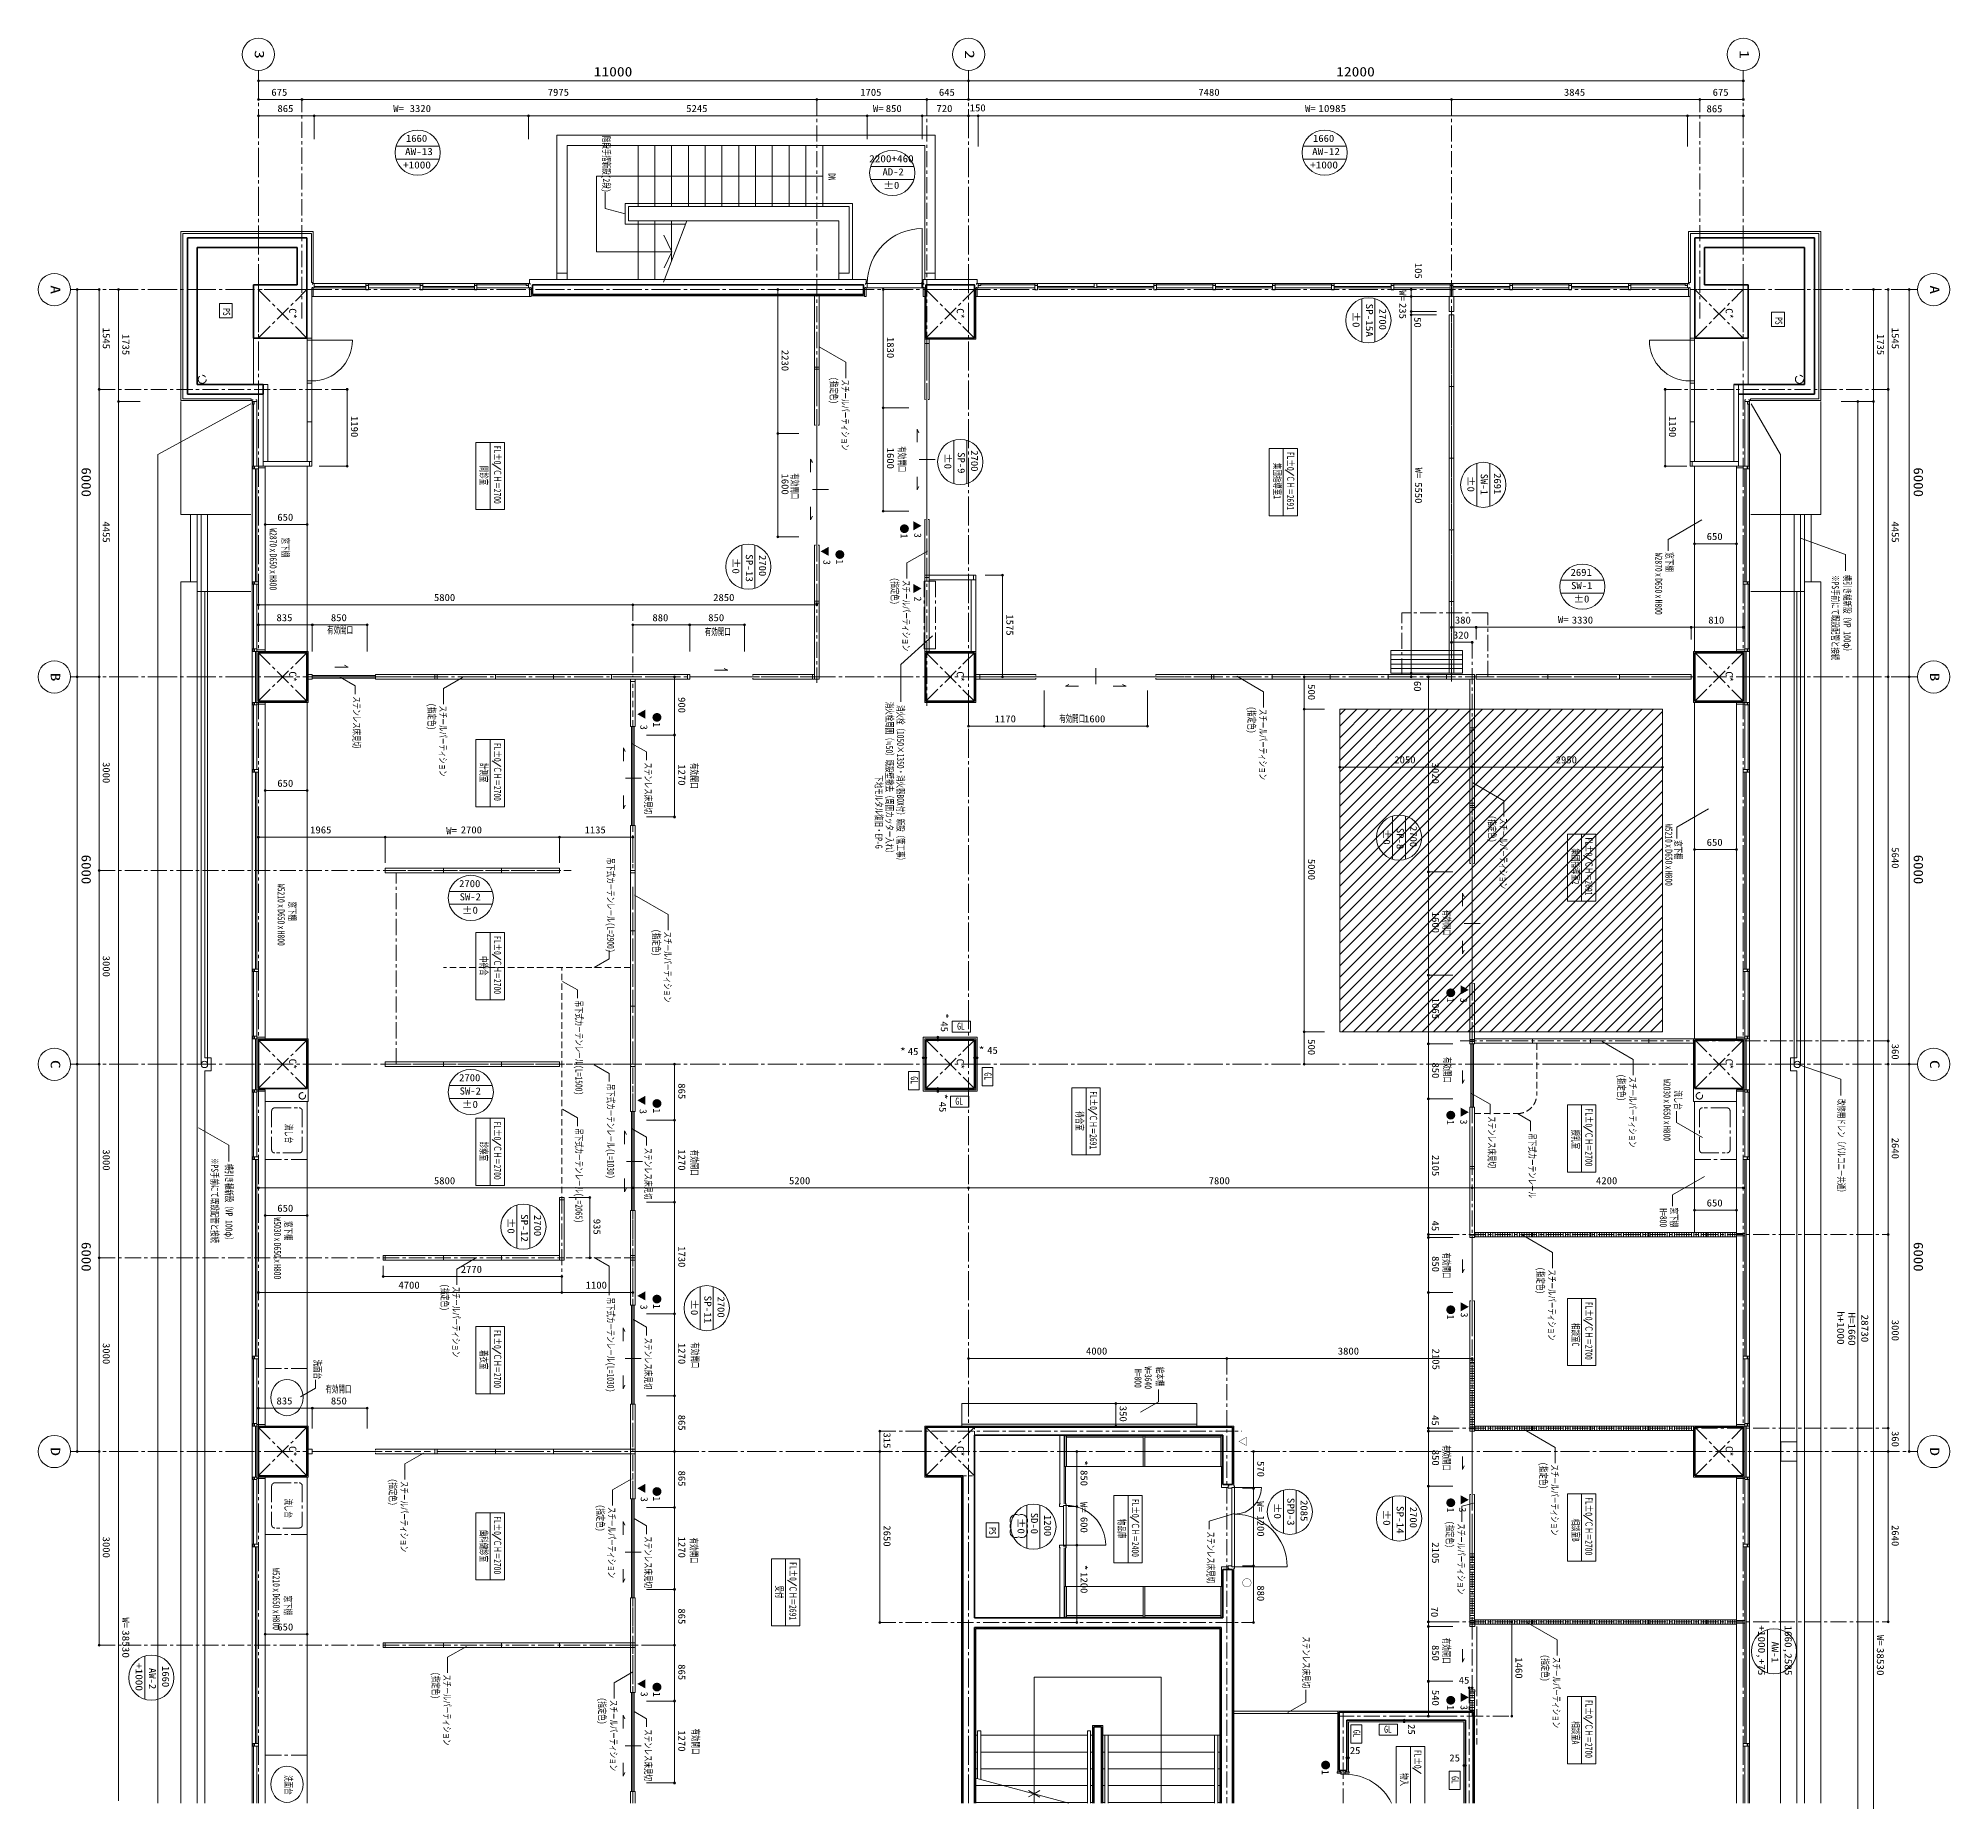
# Model space of a CAD drawing. Units: millimetres at full size, sheet at 1:50. Extents: x -48066 to 77311, y -302220 to 10476.
# Drawn here: x -4924 to 24684, y -53923 to -26495 of the extents above; entities that cross this region are included whole.
import ezdxf
from ezdxf.enums import TextEntityAlignment as Align

# ---------------------------------------------------------------- set-up
doc = ezdxf.new("R2010")
doc.units = ezdxf.units.MM
doc.header["$LTSCALE"] = 50
doc.header["$PDMODE"] = 32
doc.header["$PDSIZE"] = 30
for name, pattern in [('CHAIN1', [8, 5, -1, 1, -1]), ('CHAIN2', [12, 9, -1, 1, -1]), ('DASHED1', [1.8, 1.2, -0.6]), ('DASHED2', [3, 2, -1])]:
    doc.linetypes.add(name, pattern=pattern)
for name, color, linetype, lineweight in [('0-0_通り芯', 4, 'Continuous', 18), ('0-1_壁芯', 4, 'Continuous', 18), ('0-4_z246', 3, 'Continuous', 18), ('0-6_LGS', 4, 'Continuous', 18), ('0-7_仕上げ線', 3, 'Continuous', 18), ('0-8_平詳寸法', 4, 'Continuous', 18), ('0-A_外部建具', 4, 'Continuous', 18), ('0-B_内部建具', 4, 'Continuous', 18), ('0-C_文字', 4, 'Continuous', 18), ('1-1_床雑', 4, 'Continuous', 18), ('2-1_天井雑', 5, 'Continuous', 50), ('2-3_z770', 4, 'Continuous', 18), ('2-A_設備関連', 4, 'Continuous', 18), ('2-C_文字', 4, 'CHAIN1', 18), ('2-E_ハッチ', 4, 'CHAIN1', 18), ('2-F_補助線', 4, 'CHAIN1', 18), ('3-0_平詳文字', 4, 'Continuous', 18), ('3-1_室名符号', 4, 'Continuous', 18), ('3-4_Dｼｰﾄ', 4, 'Continuous', 18), ('4-4_柱・壁', 2, 'Continuous', 35), ('4-5_柱壁寸法', 7, 'CHAIN1', 9), ('4-6_ｽﾗﾌﾞ寸法', 6, 'Continuous', 18), ('C-F_補助線', 4, 'Continuous', 18)]:
    doc.layers.add(name, color=color, linetype=linetype, lineweight=lineweight)
doc.layers.add('6-8', color=7, linetype='Continuous')
doc.styles.add('ＭＳ ゴシック', font='')
doc.styles.get('ＭＳ ゴシック').set_extended_font_data('MS Gothic')

msp = doc.modelspace()

# ---------------------------------------------------------------- texts
at = {"layer": '0-0_通り芯', "style": 'ＭＳ ゴシック'}
for s, width, p in [('3', 1.35, (-1613.42, -26678.38)), ('2', 1.35, (9386.58, -26678.38)), ('1', 1.35, (21386.58, -26678.38)), ('A', 1.35, (-4773.9, -30322.71)), ('A', 1.35, (24334.33, -30322.71)), ('6000', 1.15, (-4296.72, -33142.71)), ('6000', 1.15, (24081.9, -33142.71)), ('B', 1.35, (-4773.9, -36322.71)), ('B', 1.35, (24334.33, -36322.71)), ('6000', 1.15, (-4296.72, -39142.71)), ('6000', 1.15, (24081.9, -39142.71)), ('C', 1.35, (-4773.9, -42322.71)), ('C', 1.35, (24334.33, -42322.72)), ('6000', 1.15, (-4296.72, -45142.71)), ('6000', 1.15, (24081.9, -45142.71)), ('D', 1.35, (-4773.9, -48322.71)), ('D', 1.35, (24334.33, -48322.71))]:
    msp.add_text(s, height=146.6, rotation=270, dxfattribs=dict(at, width=width)).set_placement(p, align=Align.BOTTOM_LEFT)
at = {"layer": '0-0_通り芯', "style": 'ＭＳ ゴシック', "width": 1.2}
for s, p in [('11000', (3680.33, -27130.45)), ('12000', (15180.33, -27130.45))]:
    msp.add_text(s, height=146.6, dxfattribs=at).set_placement(p, align=Align.BOTTOM_LEFT)
at = {"layer": '0-1_壁芯', "style": 'ＭＳ ゴシック', "width": 1.1}
for s, p in [('675', (-1313.42, -27419.71)), ('7975', (2967.83, -27419.71)), ('1705', (7807.83, -27419.71)), ('645', (9026.58, -27419.71)), ('7480', (13045.33, -27419.71)), ('3845', (18707.83, -27419.71)), ('675', (21011.59, -27419.71)), ('5800', (1205.33, -35246.85)), ('2850', (5530.32, -35246.85)), ('320', (16989.08, -35828.13)), ('5800', (1205.33, -44281.21)), ('5200', (6705.33, -44281.21)), ('7800', (13205.34, -44281.21)), ('4200', (19205.34, -44281.21)), ('4700', (655.33, -45899)), ('1100', (3555.32, -45899)), ('4000', (11305.34, -46920.67)), ('3800', (15205.33, -46920.67)), ('45', (17078.83, -52019.39))]:
    msp.add_text(s, height=110, dxfattribs=at).set_placement(p, align=Align.BOTTOM_LEFT)
for s, p in [('1545', (-3956.69, -30980.21)), ('1545', (23753.29, -30980.21)), ('4455', (-3956.69, -33980.21)), ('4455', (23753.29, -33980.21)), ('1575', (10038.7, -35420.22)), ('3000', (-3956.69, -37707.71)), ('5640', (23753.29, -39027.71)), ('3000', (-3956.69, -40707.71)), ('360', (23753.29, -42071.46)), ('3000', (-3956.69, -43707.71)), ('2640', (23753.29, -43527.71)), ('3000', (23753.29, -46347.71)), ('3000', (-3956.69, -46707.71)), ('315', (8136.85, -48093.96)), ('360', (23753.29, -48071.46)), ('3000', (-3956.69, -49707.71)), ('2650', (8136.85, -49532.71)), ('2640', (23753.29, -49527.71)), ('1460', (17923.86, -51577.71))]:
    msp.add_text(s, height=110, rotation=270, dxfattribs=at).set_placement(p, align=Align.BOTTOM_LEFT)
at = {"layer": '0-8_平詳寸法', "style": 'ＭＳ ゴシック'}
for s, width, p in [('1190', 1.1, (20302.92, -32347.71)), ('500', 1.1, (14711.33, -36501.46)), ('5000', 1.1, (14711.33, -39207.71)), ('45', 1.1, (9023.6, -41725.31)), ('*', 1.35, (9030.5, -41591.31)), ('500', 1.1, (14711.33, -42001.46)), ('*', 1.35, (9014.06, -42839.84)), ('45', 1.1, (8999, -42969.26)), ('350', 1.1, (11794.17, -47681.47)), ('25', 1.1, (16258.91, -52611.77))]:
    msp.add_text(s, height=110, rotation=270, dxfattribs=dict(at, width=width)).set_placement(p, align=Align.BOTTOM_LEFT)
for s, width, p in [('650', 1.1, (-1220.92, -34002.73)), ('650', 1.1, (20919.09, -34300.63)), ('2050', 1.1, (16080.34, -37761.32)), ('2950', 1.1, (18580.34, -37761.32)), ('650', 1.1, (-1220.92, -38124.1)), ('650', 1.1, (20919.09, -39039.24)), ('*', 1.35, (8418.19, -42279.98)), ('45', 1.1, (8544.45, -42279.96)), ('*', 1.35, (9637.92, -42257.39)), ('45', 1.1, (9774.87, -42261.15)), ('650', 1.1, (-1220.92, -44707.31)), ('650', 1.1, (20919.09, -44625.9)), ('650', 1.1, (-1220.92, -51194.53)), ('25', 1.1, (15391.41, -53108.52)), ('25', 1.1, (16933.3, -53223.58))]:
    msp.add_text(s, height=110, dxfattribs=dict(at, width=width)).set_placement(p, align=Align.BOTTOM_LEFT)
at = {"layer": '0-B_内部建具', "style": 'ＭＳ ゴシック', "width": 1.1}
for s, p in [('50', (16355.58, -30815.04)), ('5550', (16367.71, -33372.71))]:
    msp.add_text(s, height=110, rotation=270, dxfattribs=at).set_placement(p, align=Align.BOTTOM_LEFT)
at = {"layer": '0-C_文字', "style": 'ＭＳ ゴシック'}
for s, width, p in [('865', 1.1, (-1218.42, -27671.11)), ('W=', 1.1, (574.39, -27669.51)), ('3320', 1.1, (830.33, -27671.11)), ('5245', 1.1, (5112.83, -27671.11)), ('W=', 1.1, (8004.82, -27669.51)), ('850', 1.1, (8204.08, -27671.11)), ('720', 1.1, (8989.08, -27671.11)), ('150', 1.1, (9504.83, -27661.17)), ('W=', 1.1, (14698.15, -27669.51)), ('10985', 1.15, (14904.08, -27671.11)), ('865', 1.1, (20916.58, -27675.24)), ('835', 1.1, (-1233.42, -35558.7)), ('850', 1.1, (-390.92, -35558.7)), ('880', 1.1, (4589.06, -35558.7)), ('850', 1.1, (5454.06, -35558.7)), ('380', 1.1, (17019.08, -35595.72)), ('W=', 1.1, (18614.87, -35588.18)), ('3330', 1.1, (18830.34, -35595.72)), ('810', 1.1, (20944.09, -35595.72)), ('有効開口', 0.65, (-448.56, -35749.29)), ('有効開口', 0.65, (5401.05, -35775.76)), ('1170', 1.1, (9890.34, -37126.59)), ('有効開口', 0.65, (10891.59, -37121.76)), ('1600', 1.1, (11275.35, -37126.59)), ('1965', 1.1, (-712.17, -38846.45)), ('W=', 1.1, (1395.39, -38858.87)), ('2700', 1.1, (1620.32, -38846.45)), ('1135', 1.1, (3537.82, -38846.45)), ('2770', 1.1, (1620.33, -45654.77)), ('有効開口', 0.65, (-475.03, -47510.28)), ('835', 1.1, (-1233.42, -47692.49)), ('850', 1.1, (-390.92, -47692.49))]:
    msp.add_text(s, height=110, dxfattribs=dict(at, width=width)).set_placement(p, align=Align.BOTTOM_LEFT)
for s, width, p in [('105', 1.1, (16366.4, -29974.54)), ('W=', 1.1, (16124.28, -30399.01)), ('235', 1.1, (16124.28, -30596.21)), ('1735', 1.1, (-3653.9, -31075.21)), ('1735', 1.1, (23525.88, -31075.21)), ('2230', 1.1, (6556.79, -31322.71)), ('1830', 1.1, (8189.45, -31122.72)), ('1190', 1.1, (-112.55, -32347.71)), ('1600', 1.1, (8189.45, -32837.73)), ('有効開口', 0.65, (8366.27, -32817.22)), ('W=', 1.1, (16372.28, -33146.28)), ('1600', 1.1, (6556.79, -33237.71)), ('有効開口', 0.65, (6706.56, -33235.79)), ('900', 1.1, (4957.31, -36701.47)), ('60', 1.1, (16351.61, -36451.17)), ('1270', 1.1, (4957.31, -37742.72)), ('有効開口', 0.65, (5149.6, -37721.22)), ('3020', 1.1, (16629.97, -37717.72)), ('1600', 1.1, (16632.91, -40027.72)), ('有効開口', 0.65, (16804.82, -39996.34)), ('1065', 1.1, (16632.91, -41360.21)), ('有効開口', 0.65, (16811.55, -42277.6)), ('850', 1.1, (16632.91, -42361.46)), ('865', 1.1, (4957.31, -42683.97)), ('1270', 1.1, (4957.31, -43707.72)), ('有効開口', 0.65, (5153.91, -43714.58)), ('2105', 1.1, (16632.91, -43795.21)), ('935', 1.1, (3644.12, -44783.97)), ('45', 1.1, (16628.98, -44811.24)), ('1730', 1.1, (4957.31, -45207.72)), ('850', 1.1, (16632.91, -45361.46)), ('有効開口', 0.65, (16802.33, -45308.93)), ('28730', 1.15, (23281.21, -46267.33)), ('1270', 1.1, (4957.31, -46707.72)), ('有効開口', 0.65, (5162.56, -46697.89)), ('2105', 1.1, (16637.84, -46795.21)), ('865', 1.1, (4957.31, -47818.97)), ('45', 1.1, (16628.98, -47825.36)), ('*', 1.35, (11181.98, -48517.84)), ('570', 1.1, (13924.87, -48536.47)), ('850', 1.1, (16632.91, -48361.46)), ('有効開口', 0.65, (16802.33, -48289.5)), ('865', 1.1, (4957.31, -48683.97)), ('850', 1.1, (11187.95, -48676.47)), ('W=', 1.1, (11185.26, -49170.64)), ('600', 1.1, (11187.95, -49401.47)), ('W=', 1.1, (13920.25, -49159.53)), ('1200', 1.1, (13924.87, -49377.72)), ('1270', 1.1, (4957.31, -49707.72)), ('有効開口', 0.65, (5145.26, -49724.44)), ('2105', 1.1, (16632.91, -49795.21)), ('1200', 1.1, (11187.95, -50257.72)), ('*', 1.35, (11184.14, -50136.72)), ('880', 1.1, (13924.87, -50461.47)), ('865', 1.1, (4957.31, -50818.96)), ('70', 1.1, (16616.51, -50791.42)), ('38530', 1.15, (-3655.09, -51155.78)), ('W=', 1.1, (-3653.83, -50958.5)), ('850', 1.1, (16632.91, -51386.46)), ('有効開口', 0.65, (16801.62, -51274.75)), ('38530', 1.15, (23522.41, -51429.24)), ('W=', 1.1, (23523.67, -51231.96)), ('865', 1.1, (4957.31, -51683.96)), ('540', 1.1, (16632.91, -52081.46)), ('有効開口', 0.65, (5171.2, -52681.82)), ('1270', 1.1, (4957.31, -52707.72))]:
    msp.add_text(s, height=110, rotation=270, dxfattribs=dict(at, width=width)).set_placement(p, align=Align.BOTTOM_LEFT)
at = {"layer": '3-0_平詳文字', "style": 'ＭＳ ゴシック', "width": 0.65}
for s, p in [('階段手摺新設(2段)', (3789.33, -28008.33)), ('DN', (7282.72, -28583.99)), ('PS', (-2094, -30675.54)), ('PS', (21947.71, -30814.99)), ('(指定色)', (7313.5, -31744.11)), ('スチールパーティション', (7488.2, -31781.19)), ('W2870ｘD650ｘH800', (-1371.3, -34087.34)), ('窓下棚', (-1182.94, -34231.45)), ('W2870ｘD650ｘH800', (20088.84, -34467.15)), ('窓下棚', (20255.16, -34459.29)), ('(指定色)', (8257.49, -34851.82)), ('スチールパーティション', (8432.19, -34888.91)), ('※PS手前にて既設配管と接続', (22823.63, -34813.61)), ('横引き樋新設（VP 100φ）', (23009.19, -34806.19)), ('ステンレス床見切', (-79.27, -36690.64)), ('(指定色)', (1083.01, -36795.96)), ('スチールパーティション', (1257.71, -36833.04)), ('消火栓周囲（≒50）既設壁撤去（周囲カッター入れ）', (8173.78, -36774.05)), ('消火栓（1050×1350・消火器BOX付）新設（管工事）', (8345.54, -36825.92)), ('(指定色)', (13783.82, -36847.27)), ('スチールパーティション', (13958.52, -36884.35)), ('ステンレス床見切', (4435.99, -37714.46)), ('下地モルタル復旧・EP-G', (8009.38, -37913.52)), ('(指定色)', (17508.19, -38535.97)), ('スチールパーティション', (17682.88, -38573.05)), ('W5210ｘD650ｘH800', (20245.73, -38668.01)), ('窓下棚', (20389.6, -38917.71)), ('吊下式カーテンレール(L=2900)', (3855.53, -39191.83)), ('W5210ｘD650ｘH800', (-1247.62, -39596.1)), ('窓下棚', (-1076.36, -39868.88)), ('(指定色)', (4563.12, -40297.22)), ('スチールパーティション', (4737.82, -40334.3)), ('吊下式カーテンレール(L=1500)', (3364.97, -41401.45)), ('(指定色)', (19510.4, -42542.85)), ('スチールパーティション', (19685.1, -42579.93)), ('W2030ｘD650ｘH800', (20217.57, -42620.18)), ('吊下式カーテンレール(L=1030)', (3855.53, -42694.04)), ('流し台', (20388.31, -42792.14)), ('ステンレス床見切', (17503.57, -43195.52)), ('改修用ドレン（バルコニー共通）', (22917.68, -42925.97)), ('流し台', (-1131.4, -43312.93)), ('吊下式カーテンレール(L=2065)', (3364.97, -43381.99)), ('吊下式カーテンレール', (18129.4, -43459.47)), ('ステンレス床見切', (4435.99, -43683.37)), ('※PS手前にて既設配管と接続', (-2278.32, -43842.46)), ('横引き樋新設（VP 100φ）', (-2055.92, -43928.54)), ('H=800', (20160.43, -44622.22)), ('窓下棚', (20326.52, -44610.22)), ('W5030ｘD650ｘH800', (-1304.7, -44762.36)), ('窓下棚', (-1137.84, -44818.41)), ('(指定色)', (18258.77, -45532.67)), ('スチールパーティション', (18433.47, -45569.75)), ('(指定色)', (1286.27, -45792.32)), ('スチールパーティション', (1460.97, -45829.4)), ('吊下式カーテンレール(L=1030)', (3855.53, -46003.48)), ('ステンレス床見切', (4435.99, -46625.35)), ('洗面台', (-685.84, -46965.73)), ('W=3640', (12182.37, -47071.25)), ('H=800', (12023.91, -47110.86)), ('絵本棚', (12361.71, -47077.46)), ('(指定色)', (482.63, -48809.51)), ('(指定色)', (18302.94, -48553.66)), ('スチールパーティション', (18477.63, -48590.74)), ('流し台', (-1136.24, -49116.58)), ('スチールパーティション', (657.32, -48846.59)), ('(指定色)', (3697.21, -49211.33)), ('スチールパーティション', (3871.9, -49248.41)), ('ステンレス床見切', (4435.99, -49702.07)), ('PS', (9769.33, -49560.62)), ('ステンレス床見切', (13149.75, -49627.79)), ('(指定色)', (16854.28, -49465.29)), ('スチールパーティション', (17028.97, -49502.37)), ('W5210ｘD650ｘH800', (-1323.73, -50195.01)), ('窓下棚', (-1142.68, -50622.06)), ('ステンレス床見切', (14628.13, -51253.42)), ('(指定色)', (18329.44, -51534.89)), ('スチールパーティション', (18504.13, -51571.97)), ('(指定色)', (1145.28, -51805.55)), ('スチールパーティション', (1319.98, -51842.64)), ('(指定色)', (3725.41, -52200.33)), ('スチールパーティション', (3900.1, -52237.41)), ('ステンレス床見切', (4435.99, -52691.46)), ('洗面台', (-1136.24, -53403.38))]:
    msp.add_text(s, height=110, rotation=270, dxfattribs=at).set_placement(p, align=Align.BOTTOM_LEFT)
at = {"layer": '3-1_室名符号', "style": 'ＭＳ ゴシック', "width": 0.65}
for s, rotation, p in [('FL±0', 270, (2103.49, -32807.24)), ('問診室', 269.999, (1889.57, -33118.95)), ('集団指導室1', 269.999, (14180.6, -33073.63)), ('FL±0', 270, (14387.18, -32902.69)), ('ＣＨ＝2700', 270, (2101.75, -33173.38)), ('ＣＨ＝2691', 270, (14385.43, -33268.83)), ('FL±0', 270, (2103.49, -37410.27)), ('計測室', 269.999, (1889.57, -37721.98)), ('ＣＨ＝2700', 270, (2101.75, -37776.41)), ('集団指導室2', 269.999, (18801.74, -39046.04)), ('FL±0', 270, (19008.31, -38875.1)), ('ＣＨ＝2691', 270, (19006.57, -39241.24)), ('FL±0', 270, (2103.49, -40402.51)), ('中待合', 269.999, (1889.57, -40714.21)), ('ＣＨ＝2700', 270, (2101.75, -40768.65)), ('FL±0', 270, (11333.27, -42805.52)), ('待合室', 269.999, (11119.35, -43117.22)), ('ＣＨ＝2691', 270, (11331.52, -43171.66)), ('FL±0', 270, (19008.31, -43072.63)), ('FL±0', 270, (2103.49, -43277.71)), ('授乳室', 269.999, (18802.08, -43403)), ('ＣＨ＝2700', 270, (19006.57, -43438.77)), ('診察室', 269.999, (1889.57, -43589.42)), ('ＣＨ＝2700', 270, (2101.75, -43643.85)), ('FL±0', 270, (19008.31, -46068.86)), ('相談室C', 269.999, (18802.08, -46399.23)), ('ＣＨ＝2700', 270, (19006.57, -46435)), ('FL±0', 270, (2103.49, -46505.7)), ('着衣室', 269.999, (1889.57, -46817.41)), ('ＣＨ＝2700', 270, (2101.75, -46871.85)), ('FL±0', 270, (11984.41, -49122.06)), ('FL±0', 270, (19008.31, -49096.7)), ('FL±0', 270, (2103.49, -49389.73)), ('物品庫', 269.999, (11770.49, -49433.76)), ('相談室B', 269.999, (18802.08, -49427.07)), ('歯科健診室', 269.999, (1889.57, -49601.44)), ('ＣＨ＝2400', 270, (11982.66, -49488.2)), ('ＣＨ＝2700', 270, (19006.57, -49462.84)), ('ＣＨ＝2700', 270, (2101.75, -49755.87)), ('FL±0', 270, (6680.54, -50101.19)), ('受付', 269.999, (6466.61, -50462.9)), ('ＣＨ＝2691', 270, (6678.79, -50467.33)), ('FL±0', 270, (19008.31, -52236.35)), ('相談室A', 269.999, (18802.08, -52566.72)), ('ＣＨ＝2700', 270, (19006.57, -52602.49)), ('FL±0', 270, (16358.42, -53009.8)), ('物入', 269.999, (16144.5, -53371.51))]:
    msp.add_text(s, height=110, rotation=rotation, dxfattribs=at).set_placement(p, align=Align.BOTTOM_LEFT)
at = {"layer": '3-4_Dｼｰﾄ', "style": 'ＭＳ ゴシック', "width": 0.65}
for p in [(9309.16, -41887.43), (9282.14, -43049.38), (15922.61, -52778.67)]:
    msp.add_text('GL', height=110, dxfattribs=at).set_placement(p, align=Align.BOTTOM_LEFT)
for p in [(8558.26, -42577.64), (9699.2, -42516.09), (15412.61, -52700.23), (16935.33, -53417.48)]:
    msp.add_text('GL', height=110, rotation=270, dxfattribs=at).set_placement(p, align=Align.BOTTOM_LEFT)
at = {"layer": '4-5_柱壁寸法', "color": 4, "style": 'ＭＳ ゴシック', "width": 1.1}
for p in [(-1069.57, -30677.76), (9270.43, -30677.76), (21180.43, -30677.76), (-1069.57, -36302.75), (9270.43, -36302.76), (21180.43, -36302.76), (-1069.57, -42302.76), (9270.43, -42302.76), (21180.43, -42302.76), (-1069.57, -48302.76), (9270.43, -48302.76), (21180.43, -48302.76)]:
    msp.add_text('C*', height=110, rotation=270, dxfattribs=at).set_placement(p, align=Align.BOTTOM_LEFT)
at = {"layer": '6-8', "style": 'ＭＳ ゴシック'}
for s, rotation, p in [('●1', 270, (8399.83, -34017.51)), ('▲', 270, (8595.26, -33971.94)), ('3', 270, (8611.65, -34158.17)), ('▲', 90, (7355.76, -34519.81)), ('3', 270, (7203.71, -34576.91)), ('●1', 270, (7400.12, -34417.75)), ('▲', 270, (8595.26, -34944.03)), ('2', 270, (8611.65, -35143.6)), ('▲', 90, (4516.62, -37041.94)), ('●1', 270, (4567.31, -36939.89)), ('3', 270, (4369.22, -37132.52)), ('●1', 270, (16862.74, -41207.21)), ('3', 270, (17067.95, -41359.53)), ('▲', 270, (17072.33, -41161.64)), ('▲', 90, (4516.62, -43023.99)), ('●1', 270, (4567.31, -42921.93)), ('3', 270, (4357.75, -43084.08)), ('●1', 270, (16862.71, -43102.27)), ('▲', 270, (17072.3, -43056.7)), ('3', 270, (17067.95, -43246.28)), ('▲', 90, (4516.62, -46053.46)), ('3', 270, (4369.38, -46114.32)), ('●1', 270, (4567.31, -45951.4)), ('●1', 270, (16862.74, -46117.24)), ('▲', 270, (17072.33, -46071.67)), ('3', 270, (17077.39, -46236.78)), ('△', 90, (13831.17, -48307.73)), ('▲', 90, (4516.62, -49035.08)), ('3', 270, (4375.2, -49092.23)), ('●1', 270, (4567.31, -48933.02)), ('●1', 270, (16862.71, -49106.74)), ('▲', 270, (17072.3, -49061.16)), ('3', 270, (17049.09, -49255.59)), ('○', 270, (13704.7, -50346.16)), ('▲', 90, (4516.62, -52064.48)), ('●1', 270, (4567.31, -51962.42)), ('3', 270, (4375.2, -52110.84)), ('●1', 270, (16862.74, -52167.4)), ('3', 270, (17072.67, -52316.84)), ('▲', 270, (17072.33, -52121.83)), ('●1', 270, (14924.64, -53170.33))]:
    msp.add_text(s, height=110.9, rotation=rotation, dxfattribs=at).set_placement(p, align=Align.BOTTOM_LEFT)
at = {"layer": 'C-F_補助線', "style": 'ＭＳ ゴシック'}
for s, width, p in [('1660', 1.1, (771.24, -28133.55)), ('1660', 1.1, (14821.13, -28133.55)), ('+1000', 1.15, (727.61, -28545.7)), ('AW-13', 1.15, (758.02, -28337.86)), ('2200+460', 1.15, (7947.55, -28448.86)), ('+1000', 1.15, (14777.49, -28545.7)), ('AW-12', 1.15, (14807.9, -28337.86)), ('AD-2', 1.1, (8153.08, -28653.17)), ('±0', 1.1, (8166.41, -28861.01)), ('2691', 1.1, (18810.66, -34857.02)), ('SW-1', 1.1, (18819.29, -35062.57)), ('±0', 1.1, (18854.52, -35269.17)), ('2700', 1.1, (1595.03, -39678.39)), ('SW-2', 1.1, (1603.66, -39883.94)), ('±0', 1.1, (1638.89, -40090.54)), ('2700', 1.1, (1595.03, -42685.83)), ('SW-2', 1.1, (1603.66, -42891.38)), ('±0', 1.1, (1638.89, -43097.99))]:
    msp.add_text(s, height=110, dxfattribs=dict(at, width=width)).set_placement(p, align=Align.BOTTOM_LEFT)
for s, width, p in [('±0', 1.1, (15401.57, -30728.34)), ('SP-15A', 1.15, (15608.17, -30605.61)), ('2700', 1.1, (15813.72, -30684.47)), ('±0', 1.1, (9078.72, -32921.69)), ('SP-9', 1.1, (9286.56, -32908.35)), ('2700', 1.1, (9490.87, -32877.82)), ('±0', 1.1, (17179.49, -33276.08)), ('SW-1', 1.1, (17386.09, -33240.85)), ('2691', 1.1, (17591.64, -33232.22)), ('±0', 1.1, (5795.53, -34544.68)), ('SP-13', 1.15, (6003.38, -34487.59)), ('2700', 1.1, (6207.69, -34500.81)), ('±0', 1.1, (15876.41, -38741.57)), ('SP-8', 1.1, (16084.26, -38728.24)), ('2700', 1.1, (16288.56, -38697.71)), ('±0', 1.1, (2312.48, -44768.12)), ('SP-12', 1.15, (2520.32, -44711.03)), ('2700', 1.1, (2724.63, -44724.25)), ('±0', 1.1, (5152.75, -46030.67)), ('SP-11', 1.15, (5360.6, -45973.58)), ('2700', 1.1, (5564.9, -45986.8)), ('h+1000', 1.15, (22907.66, -46215.77)), ('H=1660', 1.15, (23080.06, -46233.82)), ('SPD-3', 1.15, (14390.44, -49106.3)), ('2085', 1.1, (14595.99, -49141.41)), ('±0', 1.1, (10212.02, -49416.27)), ('SD-0', 1.1, (10418.62, -49337.3)), ('1200', 1.1, (10624.17, -49372.41)), ('±0', 1.1, (14183.84, -49185.28)), ('±0', 1.1, (15876.41, -49288.28)), ('SP-14', 1.15, (16084.26, -49231.19)), ('2700', 1.1, (16288.56, -49244.41)), ('+1000,+75', 1.15, (21682.77, -51083.2)), ('1660,2585', 1.15, (22094.92, -51083.08)), ('AW-1', 1.1, (21890.61, -51332.36)), ('+1000', 1.15, (-3449.57, -51667.46)), ('AW-2', 1.1, (-3241.73, -51741.62)), ('1660', 1.1, (-3037.42, -51711.09))]:
    msp.add_text(s, height=110, rotation=270, dxfattribs=dict(at, width=width)).set_placement(p, align=Align.BOTTOM_LEFT)

# ---------------------------------------------------------------- linework, layer by layer
at = {"layer": '0-0_通り芯'}
for p, q in [((-1513.42, -27155.45), (9486.58, -27155.45)), ((9486.58, -27155.45), (21486.58, -27155.45)), ((-4321.72, -30388.96), (-4321.72, -36388.96)), ((24056.9, -30388.96), (24056.9, -36388.97)), ((-4321.72, -36388.96), (-4321.72, -42388.96)), ((24056.9, -36388.97), (24056.9, -42388.96)), ((-4321.72, -42388.96), (-4321.72, -48388.96)), ((24056.9, -42388.96), (24056.9, -48388.97))]:
    msp.add_line(p, q, dxfattribs=at)
at = {"layer": '0-0_通り芯', "color": 6, "linetype": 'CHAIN2'}
for p, q in [((-1513.41, -26994.63), (-1513.41, -53834.97)), ((9486.59, -26994.63), (9486.59, -53834.97)), ((21486.59, -26994.63), (21486.59, -53834.97)), ((-4423.9, -30388.96), (24184.33, -30388.96)), ((-4423.9, -36388.96), (24184.33, -36388.96)), ((-4423.9, -42388.96), (24184.33, -42388.96)), ((-4423.9, -48388.97), (-743.42, -48388.97)), ((1256.59, -48388.97), (24184.33, -48388.96))]:
    msp.add_line(p, q, dxfattribs=at)
at = {"layer": '0-0_通り芯'}
for centre in [(-1513.42, -26744.63), (9486.58, -26744.63), (21486.58, -26744.63), (-4673.9, -30388.96), (24434.33, -30388.96), (-4673.9, -36388.96), (24434.33, -36388.96), (-4673.9, -42388.96), (24434.33, -42388.97), (-4673.9, -48388.96), (24434.33, -48388.96)]:
    msp.add_circle(centre, 250, dxfattribs=at)
for p in [(-1513.42, -27155.45), (9486.58, -27155.45), (21486.58, -27155.45), (-4321.72, -30388.96), (24056.9, -30388.96), (-4321.72, -36388.96), (24056.9, -36388.97), (-4321.72, -42388.96), (24056.9, -42388.96), (-4321.72, -48388.96), (24056.9, -48388.97)]:
    msp.add_point(p, dxfattribs=at)
at = {"layer": '0-1_壁芯'}
for p, q in [((-838.42, -27444.71), (-1513.41, -27444.71)), ((7136.58, -27444.71), (-838.42, -27444.71)), ((8841.58, -27444.71), (7136.58, -27444.71)), ((9486.59, -27444.71), (8841.58, -27444.71)), ((16966.58, -27444.71), (9486.59, -27444.71)), ((20811.59, -27444.71), (16966.58, -27444.71)), ((21486.59, -27444.71), (20811.59, -27444.71)), ((-3981.69, -30388.96), (-3981.69, -31933.96)), ((23728.29, -30388.96), (23728.29, -31933.96)), ((-3981.69, -31933.96), (-3981.69, -36388.96)), ((23728.29, -31933.96), (23728.29, -36388.96)), ((10013.7, -34813.98), (9745.12, -34813.98)), ((10013.7, -34813.98), (10013.7, -36388.96)), ((4286.57, -35271.85), (-1513.41, -35271.85)), ((7136.57, -35271.85), (4286.57, -35271.85)), ((17286.59, -35853.13), (16966.58, -35853.13)), ((-3981.69, -36388.96), (-3981.69, -39388.96)), ((10013.7, -36388.96), (9745.12, -36388.96)), ((23728.29, -36388.96), (23728.29, -42028.96)), ((-3981.69, -39388.96), (-3981.69, -42388.96)), ((23728.29, -42028.96), (23728.29, -42388.96)), ((-3981.69, -42388.96), (-3981.69, -45388.96)), ((23728.29, -42388.96), (23728.29, -45028.96)), ((4286.57, -44306.21), (-1513.41, -44306.21)), ((9486.59, -44306.21), (4286.57, -44306.21)), ((17286.58, -44306.21), (9486.59, -44306.21)), ((21486.59, -44306.21), (17286.58, -44306.21)), ((23728.29, -45028.96), (23728.29, -48028.96)), ((-3981.69, -45388.96), (-3981.69, -48388.97)), ((3186.57, -45924), (-1513.41, -45924)), ((4286.57, -45924), (3186.57, -45924)), ((13486.59, -46945.67), (9486.59, -46945.67)), ((13486.59, -46945.67), (17286.58, -46945.67)), ((8111.85, -48073.96), (8111.85, -48388.96)), ((23728.29, -48028.96), (23728.29, -48388.96)), ((-3981.69, -48388.97), (-3981.69, -51388.96)), ((8111.85, -48388.96), (8111.85, -51038.96)), ((23728.29, -48388.96), (23728.29, -51028.96)), ((17898.86, -52488.96), (17898.86, -51028.96)), ((17241.59, -52050.62), (17286.58, -52050.62))]:
    msp.add_line(p, q, dxfattribs=at)
at = {"layer": '0-1_壁芯', "linetype": 'CHAIN1'}
for p, q in [((-838.42, -30838.96), (-838.42, -27444.71)), ((7136.58, -27444.71), (7136.57, -36483.13)), ((8841.58, -27444.71), (8841.58, -36838.96)), ((16966.58, -27444.71), (16966.58, -36459.08)), ((20811.59, -30838.96), (20811.59, -27444.71)), ((-3981.69, -31933.96), (-137.55, -31933.96)), ((20277.92, -31933.96), (23728.29, -31933.96)), ((4286.57, -35271.85), (4286.57, -36388.96)), ((17286.59, -35853.13), (17286.58, -52488.96)), ((-3981.69, -39388.96), (3332.47, -39388.96)), ((17103.26, -42028.96), (23728.29, -42028.96)), ((3186.56, -44453.96), (3186.57, -45924)), ((16836.59, -45028.96), (23728.29, -45028.96)), ((-3981.69, -45388.96), (3221.56, -45388.96)), ((13486.59, -46945.67), (13486.59, -53834.97)), ((8111.85, -48073.96), (13720.39, -48073.96)), ((16836.59, -48028.96), (23728.29, -48028.96)), ((8111.85, -51038.96), (13899.87, -51038.96)), ((16836.59, -51028.96), (23728.29, -51028.96)), ((-3981.69, -51388.96), (4736.58, -51388.96)), ((17241.59, -52038.97), (17241.59, -53834.97)), ((15206.57, -52488.97), (17898.86, -52488.96)), ((15286.59, -52408.96), (15286.59, -53834.97))]:
    msp.add_line(p, q, dxfattribs=at)
msp.add_lwpolyline([(4286.58, -42388.96), (4286.57, -39642.21), (4286.57, -53834.97)], dxfattribs=at)
at = {"layer": '0-1_壁芯'}
for p in [(-1513.41, -27444.71), (-838.42, -27444.71), (7136.58, -27444.71), (8841.58, -27444.71), (9486.59, -27444.71), (16966.58, -27444.71), (20811.59, -27444.71), (21486.59, -27444.71), (-3981.69, -30388.96), (23728.29, -30388.96), (-3981.69, -31933.96), (23728.29, -31933.96), (10013.7, -34813.98), (-1513.41, -35271.85), (4286.57, -35271.85), (7136.57, -35271.85), (16966.58, -35853.13), (17286.59, -35853.13), (-3981.69, -36388.96), (-3981.69, -36388.96), (10013.7, -36388.96), (23728.29, -36388.96), (-3981.69, -39388.96), (23728.29, -42028.96), (-3981.69, -42388.96), (23728.29, -42388.96), (-1513.41, -44306.21), (4286.57, -44306.21), (9486.59, -44306.21), (17286.58, -44306.21), (21486.59, -44306.21), (23728.29, -45028.96), (-3981.69, -45388.96), (-1513.41, -45924), (3186.57, -45924), (4286.57, -45924), (9486.59, -46945.67), (13486.59, -46945.67), (17286.58, -46945.67), (8111.85, -48073.96), (23728.29, -48028.96), (-3981.69, -48388.97), (8111.85, -48388.96), (23728.29, -48388.96), (8111.85, -51038.96), (17898.86, -51028.96), (23728.29, -51028.96), (-3981.69, -51388.96), (17241.59, -52050.62), (17286.58, -52050.62), (17898.86, -52488.96)]:
    msp.add_point(p, dxfattribs=at)
at = {"layer": '0-4_z246'}
for p, q in [((-2713.41, -33873.96), (-2713.41, -32123.97)), ((22686.59, -33873.97), (22686.59, -32123.97)), ((-1628.41, -33873.97), (-2713.41, -33873.97)), ((-2563.41, -34913.97), (-2563.41, -33873.97)), ((-2463.41, -33873.97), (-2463.41, -53834.97)), ((-2399.45, -42388.97), (-2399.45, -33873.97)), ((-2299.65, -42388.97), (-2299.65, -33873.97)), ((22686.59, -33873.97), (21601.58, -33873.97)), ((22272.82, -42388.97), (22272.82, -33873.97)), ((22372.62, -42388.97), (22372.62, -33873.97)), ((22436.58, -33873.97), (22436.58, -53834.97)), ((22536.58, -34913.97), (22536.58, -33873.97)), ((-2713.42, -53834.97), (-2713.42, -34913.97)), ((-2463.41, -34913.97), (-2713.42, -34913.97)), ((22436.58, -34913.97), (22686.59, -34913.97)), ((22686.59, -53834.97), (22686.59, -34913.97)), ((-2463.41, -35063.97), (-1628.41, -35063.97)), ((-2343.41, -35063.97), (-2343.41, -42288.96)), ((22436.58, -35063.97), (21601.58, -35063.97)), ((22316.58, -35063.97), (22316.58, -42288.96)), ((-2243.41, -42288.96), (-2343.41, -42288.96)), ((22216.58, -42288.96), (22316.58, -42288.96)), ((-2343.41, -42488.96), (-2343.41, -53834.97)), ((22316.58, -42488.96), (22316.58, -53834.97))]:
    msp.add_line(p, q, dxfattribs=at)
for points in [[(-2243.41, -42288.96), (-2243.41, -42488.96), (-2343.41, -42488.96)], [(22216.58, -42288.96), (22216.58, -42488.96), (22316.58, -42488.96)], [(22316.58, -48538.96), (22066.59, -48538.96), (22066.59, -48238.96), (22316.58, -48238.96)]]:
    msp.add_lwpolyline(points, dxfattribs=at)
for centre in [(-2349.55, -42392.09), (22322.72, -42392.09)]:
    msp.add_circle(centre, 50, dxfattribs=at)
at = {"layer": '0-6_LGS'}
for p, q in [((10901.59, -49198.97), (10901.59, -48133.97)), ((10966.59, -49198.97), (10966.59, -48133.97)), ((10901.59, -50963.97), (10901.59, -49878.97)), ((10966.59, -50963.97), (10966.59, -49878.97))]:
    msp.add_line(p, q, dxfattribs=at)
at = {"layer": '0-7_仕上げ線'}
for p, q in [((-2713.42, -29488.97), (-663.41, -29488.97)), ((-2713.42, -29488.97), (-2713.42, -32108.97)), ((-2683.42, -29518.97), (-693.41, -29518.97)), ((-2683.42, -29518.97), (-2683.42, -32078.97)), ((-693.41, -29518.97), (-693.41, -30278.97)), ((-663.41, -29488.97), (-663.41, -30293.97)), ((22686.59, -29488.97), (20636.58, -29488.97)), ((20636.58, -29488.97), (20636.58, -30293.97)), ((22656.59, -29518.97), (20666.58, -29518.97)), ((20666.58, -29518.97), (20666.58, -30278.97)), ((22656.59, -29518.97), (22656.59, -32078.97)), ((-663.41, -30278.97), (-693.41, -30278.97)), ((-688.41, -30493.97), (-688.41, -31138.97)), ((2686.58, -30233.97), (7901.58, -30233.97)), ((7876.58, -30483.96), (2711.58, -30483.96)), ((8806.58, -32088.98), (8806.58, -30493.97)), ((9596.59, -31158.97), (9596.59, -30493.96)), ((9621.58, -30293.97), (9621.58, -30233.97)), ((20636.58, -30278.97), (20666.58, -30278.97)), ((9596.59, -31158.97), (8806.58, -31158.97)), ((-1438.41, -31858.96), (-1368.41, -31858.96)), ((-1368.41, -31858.96), (-1368.41, -33053.97)), ((21341.58, -31858.96), (21341.58, -33053.97)), ((-2713.42, -32108.97), (-1608.41, -32108.97)), ((-2683.42, -32078.97), (-1623.41, -32078.97)), ((-1623.41, -32108.97), (-1623.41, -32078.97)), ((22656.59, -32078.97), (21596.58, -32078.97)), ((21596.58, -32108.97), (21596.58, -32078.97)), ((9596.59, -36783.97), (9596.59, -34813.98)), ((-1408.42, -35993.96), (-743.42, -35993.97)), ((-743.42, -35993.97), (-743.42, -36783.97)), ((9596.59, -35993.97), (8806.58, -35993.97)), ((8806.58, -36783.97), (8806.58, -35993.97)), ((-1408.42, -36783.96), (-743.42, -36783.97)), ((9596.59, -36783.97), (8806.58, -36783.97)), ((21381.58, -36783.96), (20716.59, -36783.97)), ((20716.59, -41993.97), (20716.59, -42963.97)), ((21381.58, -41993.97), (20716.59, -41993.97)), ((21381.55, -42963.97), (21381.58, -42808.97)), ((-1408.38, -42963.97), (-743.42, -42963.97)), ((21381.55, -42963.97), (20716.59, -42963.97)), ((13021.59, -47993.97), (13021.59, -47963.97)), ((-1408.42, -47993.97), (-743.42, -47993.97)), ((-743.42, -47993.97), (-743.42, -48783.97)), ((13596.6, -47993.97), (8806.58, -47993.97)), ((13596.6, -48918.97), (13596.6, -47993.97)), ((20716.59, -47993.97), (20716.59, -48783.97)), ((21381.58, -47993.97), (20716.59, -47993.97)), ((-1408.42, -48783.97), (-743.42, -48783.97)), ((9376.59, -53834.97), (9376.59, -48783.97)), ((10976.59, -48618.98), (11001.59, -48618.98)), ((10986.59, -49198.97), (10986.59, -48618.98)), ((13406.57, -48943.97), (13406.57, -48618.96)), ((21391.6, -48783.97), (20716.59, -48783.97)), ((13506.58, -48943.97), (13406.57, -48943.97)), ((10986.59, -50478.97), (10986.59, -49878.97)), ((13406.57, -50173.97), (13406.57, -50478.97)), ((13596.59, -50198.97), (13596.59, -53834.97)), ((9596.59, -53834.97), (9596.59, -51133.97)), ((13376.58, -51133.97), (9596.59, -51133.97)), ((13376.58, -53834.97), (13376.58, -51133.97)), ((17321.59, -52113.96), (17321.59, -53834.97)), ((15206.57, -52408.96), (15206.57, -53348.96)), ((17321.59, -52408.96), (15206.57, -52408.96)), ((15371.59, -52573.96), (15371.59, -53348.96)), ((17156.59, -52573.96), (15371.59, -52573.96)), ((17156.59, -52573.96), (17156.59, -53834.97))]:
    msp.add_line(p, q, dxfattribs=at)
for points in [[(22686.59, -29488.97), (22686.59, -32108.97), (21581.58, -32108.97)], [(9621.58, -30233.97), (8781.58, -30233.97), (8781.58, -30293.97)], [(21381.58, -35993.97), (20716.59, -35993.97), (20716.59, -36783.97)], [(-1408.42, -41993.97), (-743.42, -41993.97), (-743.42, -42963.97)], [(9596.59, -42783.97), (9596.59, -41993.96), (8806.58, -41993.96)], [(9596.59, -42783.97), (8806.58, -42783.97), (8806.58, -41993.97)], [(13021.59, -47963.97), (9381.59, -47963.97), (9381.59, -47993.97)], [(9376.59, -48783.97), (8806.58, -48783.97), (8806.58, -47993.97)]]:
    msp.add_lwpolyline(points, dxfattribs=at)
msp.add_lwpolyline([(9621.59, -41968.96), (8781.58, -41968.96), (8781.58, -42808.97), (9621.59, -42808.97)], close=True, dxfattribs=at)
at = {"layer": '0-8_平詳寸法'}
for p, q in [((20277.92, -31933.96), (20277.92, -33123.97)), ((20277.92, -33123.97), (20611.77, -33123.97)), ((-758.42, -34027.73), (-1408.41, -34027.73)), ((21381.59, -34325.63), (20731.59, -34325.63)), ((14686.33, -36388.96), (15000.54, -36388.96)), ((14686.33, -36388.96), (14686.33, -36888.96)), ((14686.33, -36888.96), (15000.54, -36888.96)), ((14686.33, -36888.96), (14686.33, -41888.96)), ((17286.59, -37786.32), (15236.59, -37786.32)), ((20236.59, -37786.32), (17286.59, -37786.32)), ((-758.42, -38149.1), (-1408.41, -38149.1)), ((21381.59, -39064.24), (20731.59, -39064.24)), ((9011.68, -41968.96), (9011.68, -42013.97)), ((14686.33, -41888.96), (15000.54, -41888.96)), ((14686.33, -41888.96), (14686.33, -42388.96)), ((8826.58, -42287.9), (8781.58, -42287.9)), ((9621.59, -42287.9), (9576.59, -42287.9)), ((14686.33, -42388.96), (15000.54, -42388.96)), ((9011.68, -42763.97), (9011.68, -42808.97)), ((21381.59, -44650.9), (20731.59, -44650.9)), ((-758.42, -44732.31), (-1408.41, -44732.31)), ((11769.17, -47643.97), (11769.17, -47993.97)), ((-758.42, -51219.53), (-1408.41, -51219.53)), ((16234.33, -52573.96), (16234.33, -52548.96)), ((15371.59, -53135.37), (15346.59, -53135.37)), ((17156.59, -53254.27), (17181.59, -53254.27))]:
    msp.add_line(p, q, dxfattribs=at)
for p in [(20277.92, -31933.96), (20277.92, -33123.97), (-1408.41, -34027.73), (-758.42, -34027.73), (20731.59, -34325.63), (21381.59, -34325.63), (14686.33, -36388.96), (14686.33, -36888.96), (15236.59, -37786.32), (17286.59, -37786.32), (20236.59, -37786.32), (-1408.41, -38149.1), (-758.42, -38149.1), (20731.59, -39064.24), (21381.59, -39064.24), (9011.68, -41968.96), (9011.68, -42013.97), (14686.33, -41888.96), (8781.58, -42287.9), (8826.58, -42287.9), (9576.59, -42287.9), (9621.59, -42287.9), (14686.33, -42388.96), (9011.68, -42763.97), (9011.68, -42808.97), (20731.59, -44650.9), (21381.59, -44650.9), (-1408.41, -44732.31), (-758.42, -44732.31), (11769.17, -47643.97), (11769.17, -47993.97), (-1408.41, -51219.53), (-758.42, -51219.53), (16234.33, -52548.96), (16234.33, -52573.96), (15346.59, -53135.37), (15371.59, -53135.37), (17156.59, -53254.27), (17181.59, -53254.27)]:
    msp.add_point(p, dxfattribs=at)
at = {"layer": '0-A_外部建具'}
for p, q in [((8766.58, -29443.97), (8766.58, -30363.97)), ((-673.42, -30363.97), (-673.42, -30348.97)), ((2686.58, -30493.96), (-663.42, -30493.96)), ((-648.42, -30293.97), (-648.42, -30363.97)), ((151.58, -30342.97), (-648.42, -30342.97)), ((991.58, -30312.97), (191.58, -30312.97)), ((191.58, -30363.97), (991.58, -30363.97)), ((1831.58, -30342.97), (1031.58, -30342.97)), ((1031.58, -30363.97), (1831.58, -30363.97)), ((2633.58, -30312.97), (1871.58, -30312.97)), ((1871.58, -30363.97), (2711.58, -30363.97)), ((2671.58, -30293.97), (2671.58, -30363.97)), ((2686.58, -30293.97), (2686.58, -30233.97)), ((2696.58, -30308.97), (2696.58, -30293.97)), ((2696.58, -30363.97), (2696.58, -30348.97)), ((7876.58, -30363.97), (8806.58, -30363.97)), ((7891.58, -30363.97), (7891.58, -30348.97)), ((7916.58, -30293.97), (7916.58, -30363.97)), ((8791.58, -30363.97), (8791.58, -30348.97)), ((10511.58, -30363.97), (9596.58, -30363.97)), ((9611.58, -30308.97), (9611.58, -30293.97)), ((9611.58, -30363.97), (9611.58, -30348.97)), ((20636.58, -30493.96), (9621.58, -30493.97)), ((9636.58, -30293.97), (9636.58, -30363.97)), ((9674.58, -30312.97), (10511.58, -30312.97)), ((10551.58, -30342.97), (11434.08, -30342.97)), ((12356.58, -30363.97), (10551.58, -30363.97)), ((11434.08, -30363.97), (11434.08, -30293.97)), ((11474.08, -30293.97), (11474.08, -30363.97)), ((12356.58, -30342.97), (11474.08, -30342.97)), ((13271.58, -30312.97), (12396.58, -30312.97)), ((13271.58, -30363.97), (12396.58, -30363.97)), ((14194.08, -30342.97), (13311.58, -30342.97)), ((14194.08, -30363.97), (13311.58, -30363.97)), ((15109.08, -30312.97), (14234.08, -30312.97)), ((15109.08, -30363.97), (14234.08, -30363.97)), ((16031.58, -30342.97), (15149.08, -30342.97)), ((16031.58, -30363.97), (15149.08, -30363.97)), ((16946.58, -30312.97), (16071.58, -30312.97)), ((16946.58, -30363.97), (16071.58, -30363.97)), ((17001.58, -30493.96), (16931.58, -30493.96)), ((16986.58, -30391.97), (16946.58, -30391.97)), ((16946.58, -30391.97), (16946.58, -30493.96)), ((17869.08, -30342.97), (16986.58, -30342.97)), ((17869.08, -30363.97), (16986.58, -30363.97)), ((16986.58, -30493.96), (16986.58, -30391.97)), ((18784.08, -30312.97), (17909.08, -30312.97)), ((18784.08, -30363.97), (17909.08, -30363.97)), ((19706.58, -30342.97), (18824.08, -30342.97)), ((19706.58, -30363.97), (18824.08, -30363.97)), ((20583.58, -30312.97), (19746.58, -30312.97)), ((20621.58, -30293.97), (20621.58, -30363.97)), ((20646.58, -30363.97), (20646.58, -30348.97)), ((-1588.41, -31858.97), (-1588.41, -31138.97)), ((21561.58, -31858.97), (21561.58, -31138.97)), ((21411.58, -31858.96), (21411.58, -33123.97)), ((-1608.42, -32123.97), (-1608.42, -53834.97)), ((-1589.41, -32161.97), (-1589.41, -33123.97)), ((-1438.41, -32008.97), (-1438.41, -33123.97)), ((21581.58, -32123.97), (21511.58, -32123.97)), ((21562.58, -32161.97), (21562.58, -33123.97)), ((21566.58, -32098.97), (21581.58, -32098.97)), ((21581.58, -32098.97), (21581.58, -53834.97)), ((-1510.41, -33163.97), (-1510.41, -33123.97)), ((-1408.41, -33148.97), (-1510.41, -33148.97)), ((-1408.41, -33123.97), (-1408.41, -35968.97)), ((21381.59, -33148.97), (21483.58, -33148.97)), ((21483.58, -33163.97), (21483.58, -33123.97)), ((-1559.42, -34913.96), (-1559.42, -33163.97)), ((-1538.42, -33163.97), (-1538.42, -34913.96)), ((21511.58, -33163.97), (21511.58, -34913.97)), ((21532.58, -34913.97), (21532.58, -33163.97)), ((-1408.42, -35968.96), (-1408.42, -33848.96)), ((21381.59, -35968.97), (21381.59, -33848.96)), ((21581.58, -33863.96), (21581.58, -40913.97)), ((-1589.42, -35953.96), (-1589.42, -34953.96)), ((-1538.42, -34953.96), (-1538.42, -37823.97)), ((21511.58, -34953.97), (21511.58, -37823.96)), ((21562.58, -34953.97), (21562.58, -35953.97)), ((-1559.42, -35993.96), (-1559.42, -36783.96)), ((21532.58, -35993.97), (21532.58, -36783.97)), ((-1589.42, -36823.96), (-1589.42, -37823.97)), ((-1408.42, -41968.96), (-1408.42, -36808.96)), ((21381.59, -36808.96), (21381.58, -41968.97)), ((21511.58, -36823.96), (21511.58, -36783.96)), ((21562.58, -36823.96), (21562.58, -37823.96)), ((-1608.42, -37863.97), (-1608.42, -42783.96)), ((-1559.42, -40913.96), (-1559.42, -37863.97)), ((-1538.42, -37863.97), (-1538.42, -40913.96)), ((21511.58, -40913.97), (21511.58, -37863.96)), ((21532.58, -37863.96), (21532.58, -40913.97)), ((-1589.42, -40953.96), (-1589.42, -41953.96)), ((-1538.42, -40953.96), (-1538.42, -43823.97)), ((21511.58, -40953.97), (21511.58, -42823.96)), ((21511.58, -40953.97), (21511.58, -43823.96)), ((21562.58, -40953.97), (21562.58, -41953.97)), ((-1559.42, -41993.97), (-1559.42, -42783.97)), ((-1538.42, -41993.96), (-1538.43, -43823.96)), ((-1538.42, -41953.97), (-1538.42, -41993.97)), ((21511.58, -43823.97), (21511.58, -41993.97)), ((21532.58, -41993.97), (21532.58, -42783.97)), ((-1589.42, -42823.96), (-1589.43, -43823.96)), ((-1408.38, -42963.97), (-1408.46, -42808.97)), ((21511.58, -42823.96), (21511.58, -42783.96)), ((21562.58, -42823.96), (21562.58, -43823.96)), ((-1408.42, -47968.96), (-1408.38, -42963.97)), ((21381.59, -47968.97), (21381.55, -42963.97)), ((-1559.43, -46913.96), (-1559.45, -43863.96)), ((-1538.45, -43863.96), (-1538.43, -46913.96)), ((21511.58, -43863.96), (21511.58, -46913.97)), ((21532.58, -46913.97), (21532.58, -43863.96)), ((21357.08, -44993.97), (21357.08, -45063.97)), ((21381.58, -44993.97), (21381.58, -45063.97)), ((-1589.42, -47953.97), (-1589.42, -46953.97)), ((-1538.42, -46953.97), (-1538.43, -49823.97)), ((21511.58, -46953.97), (21511.58, -49823.96)), ((21562.58, -47953.97), (21562.58, -46953.97)), ((-1538.42, -47953.97), (-1538.42, -47993.97)), ((21511.58, -47953.97), (21511.58, -47993.97)), ((-1559.42, -47993.97), (-1559.42, -48783.97)), ((21532.58, -47993.97), (21532.58, -48783.97)), ((-1589.42, -48823.97), (-1589.43, -49823.97)), ((-1408.42, -48808.97), (-1408.42, -53834.97)), ((21381.58, -48808.96), (21381.58, -53834.97)), ((21511.58, -48823.96), (21511.58, -48783.96)), ((21562.58, -48823.96), (21562.58, -49823.96)), ((-1559.43, -49863.97), (-1559.45, -52913.97)), ((-1538.45, -52913.97), (-1538.43, -49863.97)), ((21511.62, -52913.97), (21511.61, -49863.96)), ((21532.61, -49863.96), (21532.62, -52913.97)), ((21357.08, -50993.97), (21357.08, -51063.97)), ((21381.58, -50993.97), (21381.58, -51063.97)), ((-1589.42, -53834.97), (-1589.43, -52953.97)), ((-1538.43, -53834.97), (-1538.43, -52953.97)), ((-1538.42, -52953.97), (-1538.42, -53834.97)), ((21511.6, -53834.97), (21511.6, -52953.97)), ((21562.59, -53834.97), (21562.6, -52953.97))]:
    msp.add_line(p, q, dxfattribs=at)
for points in [[(151.58, -30363.97), (-688.42, -30363.97), (-688.42, -30493.97), (-663.42, -30493.97), (-663.42, -30363.97)], [(-673.42, -30308.97), (-673.42, -30293.97), (2696.58, -30293.97)], [(2671.58, -30324.97), (2633.58, -30324.97), (2633.58, -30300.97), (2671.58, -30300.97)], [(2711.58, -30363.97), (2711.58, -30493.97), (2686.58, -30493.97), (2686.58, -30363.97)], [(7876.58, -30363.97), (7876.58, -30493.97), (7901.58, -30493.97), (7901.58, -30363.97)], [(8791.58, -30308.97), (8791.58, -30293.97), (7891.58, -30293.97)], [(8806.58, -30363.97), (8806.58, -30493.97), (8781.58, -30493.97), (8781.58, -30363.97)], [(9596.58, -30363.97), (9596.58, -30493.97), (9621.58, -30493.97), (9621.58, -30363.97)], [(20646.58, -30308.97), (20646.58, -30293.97), (9611.58, -30293.97)], [(9636.58, -30324.97), (9674.58, -30324.97), (9674.58, -30300.97), (9636.58, -30300.97)], [(16946.58, -30391.97), (16946.58, -30326.97), (16986.58, -30326.97), (16986.58, -30391.97)], [(19746.58, -30363.97), (20661.58, -30363.97), (20661.58, -30493.97), (20636.58, -30493.97), (20636.58, -30363.97)], [(20621.58, -30324.97), (20583.58, -30324.97), (20583.58, -30300.97), (20621.58, -30300.97)], [(-1593.41, -32098.97), (-1608.41, -32098.97), (-1608.41, -32123.97), (-1538.41, -32123.97)], [(-1577.41, -32123.97), (-1577.41, -32161.97), (-1601.41, -32161.97), (-1601.41, -32123.97)], [(-1538.41, -33123.97), (-1538.41, -32098.97), (-1553.41, -32098.97)], [(21511.58, -33123.97), (21511.58, -32098.97), (21526.58, -32098.97)], [(21550.58, -32123.97), (21550.58, -32161.97), (21574.58, -32161.97), (21574.58, -32123.97)], [(-1408.41, -33123.97), (-1575.41, -33123.97), (-1575.41, -33163.97), (-1510.41, -33163.97)], [(21548.58, -33123.97), (21381.59, -33123.97), (21381.59, -35968.97)], [(21548.58, -33123.97), (21548.58, -33163.97), (21483.58, -33163.97)], [(-1538.42, -35993.96), (-1575.42, -35993.96), (-1575.42, -35953.96), (-1538.42, -35953.96)], [(-1538.42, -35953.96), (-1538.42, -35993.96), (-1408.42, -35993.96), (-1408.42, -35968.96), (-1538.42, -35968.96)], [(21381.58, -35993.97), (21548.58, -35993.97), (21548.58, -35953.97), (21511.58, -35953.97)], [(21381.58, -35993.97), (21381.58, -35968.97), (21511.58, -35968.97)], [(21381.58, -36783.96), (21548.58, -36783.96), (21548.58, -36823.96), (21511.58, -36823.96)], [(21381.58, -36783.96), (21381.58, -36808.96), (21511.58, -36808.96)], [(-1408.42, -41993.97), (-1575.42, -41993.97), (-1575.42, -41953.97), (-1538.42, -41953.97)], [(-1408.42, -41993.97), (-1408.42, -41968.97), (-1538.42, -41968.97)], [(21381.58, -41993.97), (21548.58, -41993.97), (21548.58, -41953.97), (21511.58, -41953.97)], [(21381.58, -41993.97), (21381.58, -41968.97), (21511.58, -41968.97)], [(21381.58, -42783.96), (21548.58, -42783.96), (21548.58, -42823.96), (21511.58, -42823.96)], [(21381.58, -42783.96), (21381.58, -42808.96), (21511.58, -42808.96)], [(21381.58, -45048.97), (21511.58, -45048.97), (21511.58, -45008.97), (21381.58, -45008.97)], [(-1408.42, -47993.97), (-1575.42, -47993.97), (-1575.42, -47953.97), (-1538.42, -47953.97)], [(21381.58, -47993.97), (21548.58, -47993.97), (21548.58, -47953.97), (21511.58, -47953.97)], [(-1408.42, -47993.97), (-1408.42, -47968.97), (-1538.42, -47968.97)], [(21381.58, -47993.97), (21381.58, -47968.97), (21511.58, -47968.97)], [(21381.58, -48783.96), (21548.58, -48783.96), (21548.58, -48823.96), (21511.58, -48823.96)], [(21381.58, -48783.96), (21381.58, -48808.96), (21511.58, -48808.96)], [(21381.58, -51048.97), (21511.58, -51048.97), (21511.58, -51008.97), (21381.58, -51008.97)]]:
    msp.add_lwpolyline(points, dxfattribs=at)
for points in [[(191.58, -30324.97), (151.58, -30324.97), (151.58, -30300.97), (191.58, -30300.97)], [(191.58, -30391.97), (151.58, -30391.97), (151.58, -30326.97), (191.58, -30326.97)], [(1031.58, -30324.97), (991.58, -30324.97), (991.58, -30300.97), (1031.58, -30300.97)], [(1031.58, -30391.97), (991.58, -30391.97), (991.58, -30326.97), (1031.58, -30326.97)], [(1871.58, -30324.96), (1831.58, -30324.96), (1831.58, -30300.96), (1871.58, -30300.96)], [(1871.58, -30391.96), (1831.58, -30391.96), (1831.58, -30326.96), (1871.58, -30326.96)], [(10511.58, -30324.97), (10551.58, -30324.97), (10551.58, -30300.97), (10511.58, -30300.97)], [(10511.58, -30391.97), (10551.58, -30391.97), (10551.58, -30326.97), (10511.58, -30326.97)], [(12396.58, -30324.97), (12356.58, -30324.97), (12356.58, -30300.97), (12396.58, -30300.97)], [(12396.58, -30391.97), (12356.58, -30391.97), (12356.58, -30326.97), (12396.58, -30326.97)], [(13311.58, -30324.97), (13271.58, -30324.97), (13271.58, -30300.97), (13311.58, -30300.97)], [(13311.58, -30391.97), (13271.58, -30391.97), (13271.58, -30326.97), (13311.58, -30326.97)], [(14234.08, -30324.97), (14194.08, -30324.97), (14194.08, -30300.97), (14234.08, -30300.97)], [(14234.08, -30391.97), (14194.08, -30391.97), (14194.08, -30326.97), (14234.08, -30326.97)], [(15149.08, -30324.97), (15109.08, -30324.97), (15109.08, -30300.97), (15149.08, -30300.97)], [(15149.08, -30391.97), (15109.08, -30391.97), (15109.08, -30326.97), (15149.08, -30326.97)], [(16071.58, -30324.97), (16031.58, -30324.97), (16031.58, -30300.97), (16071.58, -30300.97)], [(16071.58, -30391.97), (16031.58, -30391.97), (16031.58, -30326.97), (16071.58, -30326.97)], [(16986.58, -30324.97), (16946.58, -30324.97), (16946.58, -30300.97), (16986.58, -30300.97)], [(17909.08, -30324.97), (17869.08, -30324.97), (17869.08, -30300.97), (17909.08, -30300.97)], [(17909.08, -30391.97), (17869.08, -30391.97), (17869.08, -30326.97), (17909.08, -30326.97)], [(18824.08, -30324.97), (18784.08, -30324.97), (18784.08, -30300.97), (18824.08, -30300.97)], [(18824.08, -30391.97), (18784.08, -30391.97), (18784.08, -30326.97), (18824.08, -30326.97)], [(19746.58, -30324.97), (19706.58, -30324.97), (19706.58, -30300.97), (19746.58, -30300.97)], [(19746.58, -30391.97), (19706.58, -30391.97), (19706.58, -30326.97), (19746.58, -30326.97)], [(-1577.41, -33163.97), (-1577.41, -33123.97), (-1601.41, -33123.97), (-1601.41, -33163.97)], [(21550.58, -33163.97), (21550.58, -33123.97), (21574.58, -33123.97), (21574.58, -33163.97)], [(-1577.42, -34913.96), (-1577.42, -34953.96), (-1601.42, -34953.96), (-1601.42, -34913.96)], [(-1510.42, -34913.96), (-1510.42, -34953.96), (-1575.42, -34953.96), (-1575.42, -34913.96)], [(21483.58, -34913.97), (21483.58, -34953.97), (21548.58, -34953.97), (21548.58, -34913.97)], [(21550.58, -34913.97), (21550.58, -34953.97), (21574.58, -34953.97), (21574.58, -34913.97)], [(-1577.42, -35953.96), (-1577.42, -35993.96), (-1601.42, -35993.96), (-1601.42, -35953.96)], [(21550.58, -35953.97), (21550.58, -35993.97), (21574.58, -35993.97), (21574.58, -35953.97)], [(-1577.42, -36823.96), (-1577.42, -36783.96), (-1601.42, -36783.96), (-1601.42, -36823.96)], [(-1538.42, -36823.96), (-1538.42, -36783.96), (-1575.42, -36783.96), (-1575.42, -36823.96)], [(-1538.42, -36808.96), (-1538.42, -36783.96), (-1408.42, -36783.96), (-1408.42, -36808.96)], [(21550.58, -36823.96), (21550.58, -36783.96), (21574.58, -36783.96), (21574.58, -36823.96)], [(-1577.42, -37863.97), (-1577.42, -37823.97), (-1601.42, -37823.97), (-1601.42, -37863.97)], [(-1510.42, -37863.97), (-1510.42, -37823.97), (-1575.42, -37823.97), (-1575.42, -37863.97)], [(21483.58, -37863.96), (21483.58, -37823.96), (21548.58, -37823.96), (21548.58, -37863.96)], [(21550.58, -37863.96), (21550.58, -37823.96), (21574.58, -37823.96), (21574.58, -37863.96)], [(-1577.42, -40913.96), (-1577.42, -40953.96), (-1601.42, -40953.96), (-1601.42, -40913.96)], [(-1510.42, -40913.96), (-1510.42, -40953.96), (-1575.42, -40953.96), (-1575.42, -40913.96)], [(21483.58, -40913.97), (21483.58, -40953.97), (21548.58, -40953.97), (21548.58, -40913.97)], [(21550.58, -40913.97), (21550.58, -40953.97), (21574.58, -40953.97), (21574.58, -40913.97)], [(-1577.42, -41953.97), (-1577.42, -41993.97), (-1601.42, -41993.97), (-1601.42, -41953.97)], [(21550.58, -41953.97), (21550.58, -41993.97), (21574.58, -41993.97), (21574.58, -41953.97)], [(-1577.42, -42823.96), (-1577.42, -42783.96), (-1601.42, -42783.96), (-1601.42, -42823.96)], [(-1538.42, -42823.97), (-1538.42, -42783.97), (-1575.42, -42783.96), (-1575.42, -42823.96)], [(-1538.42, -42808.97), (-1538.42, -42783.97), (-1408.42, -42783.97), (-1408.42, -42808.97)], [(21550.58, -42823.96), (21550.58, -42783.96), (21574.58, -42783.96), (21574.58, -42823.96)], [(-1577.43, -43823.96), (-1577.43, -43863.96), (-1601.43, -43863.96), (-1601.43, -43823.96)], [(-1510.43, -43823.96), (-1510.43, -43863.96), (-1575.43, -43863.96), (-1575.43, -43823.96)], [(21483.58, -43863.96), (21483.58, -43823.96), (21548.58, -43823.96), (21548.58, -43863.96)], [(21550.58, -43863.96), (21550.58, -43823.96), (21574.58, -43823.96), (21574.58, -43863.96)], [(-1577.42, -46913.97), (-1577.42, -46953.97), (-1601.42, -46953.97), (-1601.42, -46913.97)], [(-1510.42, -46913.97), (-1510.42, -46953.97), (-1575.42, -46953.97), (-1575.42, -46913.97)], [(21483.58, -46913.97), (21483.58, -46953.97), (21548.58, -46953.97), (21548.58, -46913.97)], [(21550.58, -46913.97), (21550.58, -46953.97), (21574.58, -46953.97), (21574.58, -46913.97)], [(-1577.42, -47953.97), (-1577.42, -47993.97), (-1601.42, -47993.97), (-1601.42, -47953.97)], [(21550.58, -47953.97), (21550.58, -47993.97), (21574.58, -47993.97), (21574.58, -47953.97)], [(-1577.42, -48823.97), (-1577.42, -48783.97), (-1601.42, -48783.97), (-1601.42, -48823.97)], [(-1538.42, -48823.97), (-1538.42, -48783.97), (-1575.42, -48783.97), (-1575.42, -48823.97)], [(-1538.42, -48808.97), (-1538.42, -48783.97), (-1408.42, -48783.97), (-1408.42, -48808.97)], [(21550.58, -48823.96), (21550.58, -48783.96), (21574.58, -48783.96), (21574.58, -48823.96)], [(-1577.43, -49863.97), (-1577.43, -49823.97), (-1601.43, -49823.97), (-1601.43, -49863.97)], [(-1510.43, -49863.97), (-1510.43, -49823.97), (-1575.43, -49823.97), (-1575.43, -49863.97)], [(21483.58, -49863.96), (21483.58, -49823.96), (21548.58, -49823.96), (21548.58, -49863.96)], [(21550.58, -49863.96), (21550.58, -49823.96), (21574.58, -49823.96), (21574.58, -49863.96)], [(-1577.43, -52953.97), (-1577.43, -52913.97), (-1601.43, -52913.97), (-1601.43, -52953.97)], [(-1510.43, -52953.97), (-1510.43, -52913.97), (-1575.43, -52913.97), (-1575.43, -52953.97)], [(21483.6, -52953.97), (21483.6, -52913.97), (21548.6, -52913.97), (21548.6, -52953.97)], [(21550.6, -52953.97), (21550.6, -52913.97), (21574.6, -52913.97), (21574.6, -52953.97)]]:
    msp.add_lwpolyline(points, close=True, dxfattribs=at)
msp.add_arc((8766.58, -30293.97), 850, 90, 180, dxfattribs=at)
at = {"layer": '0-B_内部建具'}
for p, q in [((7101.57, -30483.96), (7101.57, -32488.96)), ((7171.57, -30483.96), (7171.57, -32488.96)), ((16931.58, -30493.96), (16931.58, -30728.96)), ((20661.58, -30493.97), (20661.58, -33123.97)), ((16342.71, -30728.96), (16342.71, -30778.96)), ((16342.71, -30778.96), (16342.71, -36328.96)), ((16931.58, -36328.96), (16931.58, -30778.96)), ((16931.58, -30778.96), (17001.58, -30778.96)), ((17001.58, -30778.96), (17001.58, -36328.96)), ((-758.41, -31138.97), (-758.41, -33053.97)), ((-758.41, -31138.97), (-688.41, -31138.97)), ((-758.41, -31173.97), (-58.41, -31173.97)), ((-688.41, -31138.97), (-688.41, -33123.97)), ((8876.58, -32088.98), (8876.58, -31158.97)), ((20731.58, -31173.97), (20031.58, -31173.97)), ((20731.58, -31138.97), (20661.58, -31138.97)), ((20731.58, -31138.97), (20731.58, -33053.97)), ((7171.57, -31588.96), (7101.57, -31588.96)), ((7171.57, -31623.96), (7101.57, -31623.96)), ((-758.41, -31803.97), (-688.41, -31803.97)), ((-758.41, -31838.97), (-688.41, -31838.97)), ((16931.58, -31888.96), (17001.58, -31888.96)), ((20731.58, -31803.97), (20661.58, -31803.97)), ((20731.58, -31838.97), (20661.58, -31838.97)), ((8806.58, -32088.98), (8821.58, -32088.98)), ((8841.58, -32088.98), (8841.58, -33948.98)), ((8876.58, -32088.98), (8861.58, -32088.98)), ((-758.41, -32438.97), (-688.41, -32438.97)), ((7101.57, -32488.96), (7116.57, -32488.96)), ((7136.57, -32488.96), (7136.57, -34348.96)), ((7171.57, -32488.96), (7156.57, -32488.96)), ((20731.58, -32438.97), (20661.58, -32438.97)), ((-1438.41, -33053.97), (-688.41, -33053.97)), ((-1408.41, -33123.97), (-688.41, -33123.97)), ((-723.41, -33123.96), (-723.41, -33053.96)), ((8719.44, -33021.75), (8967.7, -33021.75)), ((16931.58, -32998.96), (17001.58, -32998.96)), ((21411.58, -33053.97), (20661.58, -33053.97)), ((21381.59, -33123.97), (20661.58, -33123.97)), ((20696.58, -33053.97), (20696.58, -33123.97)), ((7068.77, -33485.45), (7317.03, -33485.45)), ((8806.58, -33948.98), (8821.58, -33948.98)), ((8806.58, -35993.97), (8806.58, -33948.98)), ((8876.58, -33948.98), (8861.58, -33948.98)), ((8876.58, -35993.97), (8876.58, -33948.98)), ((16931.58, -34108.96), (17001.58, -34108.96)), ((7101.57, -34348.96), (7116.57, -34348.96)), ((7101.57, -34348.96), (7101.57, -36423.96)), ((7171.57, -34348.96), (7156.57, -34348.96)), ((7171.57, -34348.96), (7171.57, -36423.96)), ((8876.58, -34813.97), (8806.58, -34813.97)), ((8806.58, -34848.97), (8876.58, -34848.97)), ((8876.58, -34813.97), (9596.59, -34813.98)), ((8876.58, -34883.97), (9596.59, -34883.98)), ((9526.59, -35993.97), (9526.59, -34883.98)), ((9561.58, -34883.97), (9561.58, -34813.97)), ((7171.57, -35213.96), (7101.57, -35213.96)), ((16931.58, -35218.96), (17001.58, -35218.96)), ((7101.57, -35248.96), (7171.57, -35248.96)), ((16026.58, -36328.96), (16026.58, -35978.96)), ((16026.58, -35978.96), (17136.58, -35978.96)), ((16026.58, -36048.96), (17136.58, -36048.96)), ((16026.58, -36118.96), (17136.58, -36118.96)), ((17136.58, -35978.96), (17136.58, -36328.96)), ((-743.42, -36353.96), (-678.42, -36353.96)), ((-678.42, -36353.96), (-678.42, -36423.97)), ((301.58, -36368.99), (-678.42, -36368.99)), ((301.58, -36388.97), (-678.42, -36388.97)), ((-678.42, -36408.99), (301.58, -36408.99)), ((301.58, -36353.96), (5166.56, -36353.96)), ((301.58, -36353.99), (301.58, -36408.99)), ((301.58, -36423.99), (301.58, -36408.99)), ((1221.58, -36423.97), (1221.58, -36353.97)), ((1256.59, -36353.97), (1256.59, -36423.97)), ((2156.59, -36353.97), (2156.59, -36423.97)), ((3056.59, -36353.97), (3056.59, -36423.97)), ((3956.59, -36353.97), (3956.59, -36423.97)), ((5131.57, -36423.96), (5131.57, -36353.96)), ((5166.56, -36353.96), (5166.56, -36423.96)), ((6146.56, -36388.96), (5166.56, -36388.96)), ((6146.56, -36353.96), (7101.57, -36353.96)), ((6146.56, -36353.99), (6146.56, -36368.99)), ((6146.56, -36423.99), (6146.56, -36408.99)), ((7066.56, -36423.97), (7066.57, -36353.97)), ((7101.57, -36388.96), (7171.57, -36388.96)), ((9596.59, -36353.96), (10526.6, -36353.96)), ((9661.6, -36353.96), (9661.59, -36423.96)), ((10526.6, -36353.96), (10526.6, -36368.96)), ((10526.6, -36388.96), (12386.6, -36388.96)), ((10526.6, -36423.96), (10526.6, -36408.96)), ((11456.6, -36503.31), (11456.6, -36255.06)), ((12386.6, -36353.96), (17321.59, -36353.97)), ((12386.6, -36353.96), (12386.6, -36368.96)), ((12386.6, -36423.96), (12386.6, -36408.96)), ((13251.6, -36353.96), (13251.59, -36423.96)), ((13286.59, -36423.96), (13286.59, -36353.96)), ((14186.59, -36423.96), (14186.59, -36353.96)), ((15086.59, -36423.96), (15086.59, -36353.96)), ((15986.59, -36423.96), (15986.59, -36353.96)), ((16026.58, -36188.96), (17136.58, -36188.96)), ((16026.58, -36258.96), (17136.58, -36258.96)), ((17136.58, -36328.96), (16026.58, -36328.96)), ((16886.59, -36423.96), (16886.59, -36353.96)), ((17286.59, -36423.96), (17286.59, -36353.96)), ((17321.59, -39278.97), (17321.59, -36353.97)), ((17346.59, -36353.97), (20676.59, -36353.97)), ((18456.59, -36353.97), (18456.59, -36423.97)), ((19566.59, -36353.97), (19566.59, -36423.97)), ((20676.59, -36353.97), (20676.59, -36423.97)), ((-743.42, -36423.97), (-678.42, -36423.97)), ((301.58, -36423.97), (5166.56, -36423.96)), ((4251.57, -36423.96), (4251.57, -37158.97)), ((4321.57, -36458.97), (4251.57, -36458.97)), ((4321.57, -36423.96), (4321.57, -37158.97)), ((6146.56, -36423.96), (7171.57, -36423.96)), ((9596.59, -36423.96), (10526.6, -36423.96)), ((12386.6, -36423.96), (17321.59, -36423.97)), ((17251.59, -36423.97), (17251.59, -37213.96)), ((4251.57, -37158.97), (4266.57, -37158.97)), ((4321.57, -37158.97), (4266.57, -37158.97)), ((4266.57, -37158.97), (4266.57, -38688.97)), ((4286.57, -37158.97), (4286.57, -38688.97)), ((4306.57, -38688.97), (4306.57, -37158.97)), ((17321.59, -37178.96), (17251.59, -37178.96)), ((17321.59, -37213.96), (17251.59, -37213.96)), ((17251.59, -37213.96), (17251.59, -38343.96)), ((17286.59, -37213.96), (17286.59, -38343.96)), ((4170.39, -37958.85), (4418.65, -37958.85)), ((17779.5, -38307.01), (17298.87, -38029.52)), ((17321.59, -38378.96), (17251.59, -38378.96)), ((17321.59, -38413.97), (17251.59, -38413.97)), ((4251.58, -38688.97), (4251.57, -43123.97)), ((4251.57, -38688.97), (4306.57, -38688.97)), ((4321.57, -38688.97), (4306.57, -38688.97)), ((4321.58, -38688.97), (4321.57, -43123.97)), ((451.57, -39423.96), (451.57, -39353.96)), ((1351.57, -39423.96), (1351.57, -39353.96)), ((2251.57, -39423.96), (2251.57, -39353.96)), ((17251.59, -39278.97), (17266.59, -39278.97)), ((17286.59, -39278.97), (17286.59, -41138.97)), ((17321.59, -39278.97), (17306.59, -39278.97)), ((3151.57, -39423.96), (451.57, -39423.96)), ((4321.57, -39388.97), (4251.57, -39388.97)), ((4321.57, -39423.96), (4251.57, -39423.96)), ((17164.54, -40208.97), (17412.8, -40208.97)), ((4321.57, -40323.96), (4251.57, -40323.96)), ((4251.58, -41038.96), (4251.57, -43123.97)), ((4321.58, -41038.96), (4321.57, -43123.97)), ((17251.59, -41138.97), (17266.59, -41138.97)), ((17251.59, -41138.97), (17251.59, -42073.96)), ((17251.59, -41138.97), (17251.59, -42073.96)), ((17321.59, -41138.97), (17306.59, -41138.97)), ((17321.59, -42073.96), (17321.59, -41138.97)), ((17321.59, -42073.96), (17321.59, -41138.97)), ((4251.57, -41488.96), (4321.57, -41488.96)), ((17321.59, -42003.97), (17251.59, -42003.97)), ((17321.59, -42038.96), (17251.59, -42038.96)), ((20716.59, -41993.97), (17321.59, -41993.97)), ((18221.59, -42063.97), (18221.59, -41993.97)), ((19121.59, -42063.97), (19121.59, -41993.97)), ((19781.71, -42313.89), (19301.09, -42036.4)), ((20021.59, -42063.97), (20021.59, -41993.97)), ((17321.59, -42073.96), (17251.59, -42073.96)), ((17286.59, -42073.96), (17286.59, -43053.96)), ((20716.59, -42063.97), (17321.59, -42063.97)), ((451.57, -42423.96), (451.57, -42353.96)), ((3151.57, -42423.96), (451.57, -42423.96)), ((1351.57, -42423.96), (1351.57, -42353.96)), ((2251.57, -42423.96), (2251.57, -42353.96)), ((4251.57, -42388.96), (4321.57, -42388.97)), ((4321.57, -42423.97), (4251.57, -42423.97)), ((4251.57, -43123.97), (4266.57, -43123.97)), ((4321.57, -43123.97), (4266.57, -43123.97)), ((4266.57, -43123.97), (4266.57, -44653.97)), ((4286.57, -43123.97), (4286.57, -44653.97)), ((4306.57, -44653.97), (4306.57, -43123.97)), ((17251.56, -43053.96), (17266.56, -43053.96)), ((17251.59, -43053.96), (17251.59, -45073.96)), ((17321.56, -43053.96), (17306.56, -43053.96)), ((17321.59, -45073.96), (17321.59, -43053.96)), ((4188.41, -43894.2), (4436.66, -43894.2)), ((17251.58, -43973.96), (17321.58, -43973.96)), ((17321.59, -44008.96), (17251.59, -44008.96)), ((3151.57, -44453.96), (3151.55, -45423.97)), ((3151.57, -44453.96), (3221.56, -44453.96)), ((3151.57, -44488.96), (3221.56, -44488.96)), ((3221.56, -44453.96), (3221.57, -45423.97)), ((4251.56, -44653.97), (4251.56, -46123.97)), ((4251.57, -44653.97), (4306.57, -44653.97)), ((4321.57, -44653.97), (4306.57, -44653.97)), ((4321.56, -44653.97), (4321.57, -46123.97)), ((21381.58, -44993.97), (17321.59, -44993.97)), ((18221.59, -45063.97), (18221.59, -44993.97)), ((19121.59, -45063.97), (19121.59, -44993.97)), ((20021.59, -45063.97), (20021.59, -44993.97)), ((20921.59, -45063.97), (20921.59, -44993.97)), ((17321.59, -45038.96), (17251.59, -45038.96)), ((17321.59, -45073.96), (17251.59, -45073.96)), ((17286.59, -45073.96), (17286.59, -46053.96)), ((21381.58, -45063.97), (17321.59, -45063.97)), ((18530.09, -45303.71), (18049.46, -45026.22)), ((416.59, -45353.96), (3151.55, -45353.96)), ((416.59, -45353.96), (416.59, -45423.96)), ((416.59, -45423.96), (3221.57, -45423.97)), ((451.59, -45353.96), (451.59, -45423.96)), ((1351.59, -45353.96), (1351.59, -45423.96)), ((2251.59, -45353.96), (2251.59, -45423.96)), ((3151.57, -45388.96), (3221.56, -45388.96)), ((4321.57, -45353.97), (4251.57, -45353.97)), ((4321.57, -45388.97), (4251.57, -45388.97)), ((4321.57, -45423.97), (4251.57, -45423.97)), ((4251.57, -46123.97), (4266.57, -46123.97)), ((4321.57, -46123.97), (4266.57, -46123.97)), ((4266.57, -46123.97), (4266.57, -47653.97)), ((4286.57, -46123.97), (4286.57, -47653.97)), ((4306.57, -47653.97), (4306.57, -46123.97)), ((17251.56, -46053.96), (17266.56, -46053.96)), ((17251.59, -46053.96), (17251.59, -48073.96)), ((17321.56, -46053.96), (17306.56, -46053.96)), ((17321.59, -48073.96), (17321.59, -46053.96)), ((4164.82, -46946.56), (4413.07, -46946.56)), ((17251.58, -46973.96), (17321.58, -46973.96)), ((17321.59, -47008.96), (17251.59, -47008.96)), ((4251.57, -47653.97), (4251.57, -49123.97)), ((4251.57, -47653.97), (4306.57, -47653.97)), ((4321.57, -47653.97), (4306.57, -47653.97)), ((4321.58, -47653.97), (4321.57, -49123.97)), ((17321.59, -48038.96), (17251.59, -48038.96)), ((17321.59, -48073.96), (17251.59, -48073.96)), ((17286.59, -48073.96), (17286.59, -49053.96)), ((20716.59, -47993.97), (17321.59, -47993.97)), ((20716.59, -48063.97), (17321.59, -48063.97)), ((18574.25, -48324.7), (18093.62, -48047.21)), ((18221.59, -48063.97), (18221.59, -47993.97)), ((19121.59, -48063.97), (19121.59, -47993.97)), ((20021.59, -48063.97), (20021.59, -47993.97)), ((-743.42, -48353.96), (-678.42, -48353.96)), ((-743.42, -48423.97), (-678.42, -48423.97)), ((-678.42, -48353.96), (-678.42, -48423.97)), ((301.58, -48388.97), (-678.42, -48388.97)), ((301.58, -48353.96), (4251.57, -48353.96)), ((301.58, -48353.99), (301.58, -48368.99)), ((301.58, -48423.99), (301.58, -48408.99)), ((301.58, -48423.97), (4251.57, -48423.96)), ((1221.58, -48423.97), (1221.58, -48353.98)), ((1256.59, -48353.97), (1256.59, -48423.97)), ((2156.59, -48353.97), (2156.59, -48423.97)), ((3056.59, -48353.97), (3056.59, -48423.97)), ((4321.57, -48353.97), (4251.57, -48353.97)), ((4251.57, -48388.96), (4321.57, -48388.97)), ((4321.57, -48423.97), (4251.57, -48423.97)), ((4251.57, -49123.97), (4266.57, -49123.97)), ((4321.57, -49123.97), (4266.57, -49123.97)), ((4266.57, -49123.97), (4266.57, -50653.97)), ((4286.57, -49123.97), (4286.57, -50653.97)), ((4306.57, -50653.97), (4306.57, -49123.97)), ((13606.58, -48943.97), (14021.58, -48943.97)), ((13606.58, -48943.97), (13606.58, -50173.97)), ((17251.56, -49053.96), (17266.56, -49053.96)), ((17251.56, -51098.96), (17251.56, -49053.96)), ((17321.56, -49053.96), (17306.56, -49053.96)), ((17321.56, -51063.97), (17321.56, -49053.96)), ((10956.58, -49238.97), (10956.58, -49223.97)), ((10956.58, -49223.97), (10956.58, -49853.97)), ((10996.58, -49223.97), (10996.58, -49853.97)), ((17125.59, -49236.33), (17308.56, -49187.31)), ((4164.82, -49946.56), (4413.07, -49946.56)), ((10956.58, -49838.97), (10956.58, -49853.97)), ((10956.58, -49838.97), (11611.58, -49838.97)), ((17251.58, -49973.96), (17321.58, -49973.96)), ((17321.59, -50008.96), (17251.59, -50008.96)), ((13506.58, -50173.97), (13406.57, -50173.97)), ((13606.58, -50173.97), (14421.58, -50173.97)), ((4251.56, -50653.97), (4251.56, -52123.97)), ((4251.57, -50653.97), (4306.57, -50653.97)), ((4321.57, -50653.97), (4306.57, -50653.97)), ((4321.56, -50653.97), (4321.57, -52123.97)), ((21381.58, -51063.97), (17251.56, -51063.97)), ((17329.59, -51098.96), (17251.56, -51098.96)), ((21381.58, -50993.97), (17321.59, -50993.97)), ((17329.59, -51098.96), (17329.59, -51063.97)), ((17356.56, -51098.96), (17356.56, -52078.96)), ((18600.75, -51305.94), (18120.12, -51028.44)), ((18221.59, -51063.97), (18221.59, -50993.97)), ((19121.59, -51063.97), (19121.59, -50993.97)), ((20021.59, -51063.97), (20021.59, -50993.97)), ((20921.59, -51063.97), (20921.59, -50993.97)), ((416.59, -51353.96), (4251.56, -51353.96)), ((416.59, -51353.96), (416.59, -51423.96)), ((416.59, -51423.96), (4251.56, -51423.97)), ((451.59, -51353.96), (451.59, -51423.96)), ((1351.59, -51353.96), (1351.59, -51423.96)), ((2251.59, -51353.96), (2251.59, -51423.96)), ((3151.59, -51353.96), (3151.59, -51423.96)), ((4321.57, -51353.97), (4251.57, -51353.97)), ((4321.57, -51388.97), (4251.57, -51388.97)), ((4321.57, -51423.97), (4251.57, -51423.97)), ((17251.59, -52408.96), (17251.59, -52078.96)), ((17329.59, -52078.96), (17251.59, -52078.96)), ((17329.59, -52078.96), (17329.59, -52113.96)), ((4251.57, -52123.97), (4266.57, -52123.97)), ((4321.57, -52123.97), (4266.57, -52123.97)), ((4266.57, -52123.97), (4266.57, -53653.97)), ((4286.57, -52123.97), (4286.57, -53653.97)), ((4306.57, -53653.97), (4306.57, -52123.97)), ((17329.59, -52113.96), (17251.59, -52113.96)), ((4164.82, -52946.56), (4413.07, -52946.56)), ((15251.59, -53363.96), (15266.59, -53363.96)), ((15306.59, -53363.96), (15321.59, -53363.96)), ((4251.56, -53653.97), (4251.56, -53834.97)), ((4251.57, -53653.97), (4306.57, -53653.97)), ((4321.57, -53653.97), (4306.57, -53653.97)), ((4321.56, -53653.97), (4321.56, -53834.97))]:
    msp.add_line(p, q, dxfattribs=at)
at = {"layer": '0-B_内部建具', "linetype": 'DASHED2'}
for p, q in [((8841.58, -32088.98), (8841.58, -31258.97)), ((7136.57, -32488.96), (7136.57, -31658.96)), ((8841.58, -33948.98), (8841.58, -34778.97)), ((7136.57, -34348.96), (7136.57, -35178.96)), ((301.58, -36388.97), (1186.58, -36388.97)), ((6146.56, -36388.96), (7031.56, -36388.97)), ((10526.6, -36388.96), (9696.59, -36388.96)), ((12386.6, -36388.96), (13216.59, -36388.96)), ((4286.57, -37158.97), (4286.57, -36493.97)), ((17286.59, -39278.97), (17286.59, -38448.97)), ((4286.57, -38688.97), (4286.57, -39353.97)), ((4251.56, -40888.96), (1351.57, -40888.96)), ((3186.56, -44538.96), (3186.56, -40888.96)), ((17286.59, -41138.97), (17286.59, -41968.97)), ((17286.59, -41138.97), (17286.59, -41968.97)), ((18286.62, -42063.97), (18286.62, -42853.96)), ((4251.56, -42388.96), (3221.57, -42388.97)), ((4251.56, -42388.96), (3221.57, -42388.97)), ((4286.57, -43123.97), (4286.57, -42458.97)), ((17286.59, -43053.96), (17286.58, -43938.96)), ((17321.59, -43153.96), (17986.62, -43153.96)), ((4286.57, -44653.97), (4286.57, -45318.97)), ((4251.56, -45388.97), (3221.57, -45388.98)), ((4286.57, -46123.97), (4286.57, -45458.97)), ((17286.59, -46053.96), (17286.58, -46938.96)), ((4286.57, -47653.97), (4286.57, -48318.97)), ((301.58, -48388.97), (1186.58, -48388.97)), ((4286.57, -49123.97), (4286.57, -48458.97)), ((17286.59, -49053.96), (17286.58, -49938.96)), ((4286.57, -50653.97), (4286.57, -51318.97)), ((4286.57, -52123.97), (4286.57, -51458.97)), ((17356.56, -52078.96), (17356.55, -52963.96)), ((4286.57, -53653.97), (4286.57, -53834.97))]:
    msp.add_line(p, q, dxfattribs=at)
at = {"layer": '0-B_内部建具'}
for points in [[(16931.58, -30728.96), (17001.58, -30728.96), (17001.58, -30493.96)], [(8689.28, -32754.68), (8689.28, -32550.51), (8717.12, -32606.19)], [(7038.61, -33218.38), (7038.61, -33014.21), (7066.45, -33069.89)], [(8689.28, -33288.81), (8689.28, -33492.98), (8717.12, -33437.3)], [(7038.61, -33752.51), (7038.61, -33956.68), (7066.45, -33901)], [(-329.68, -36236.12), (-125.51, -36236.12), (-181.19, -36208.28)], [(5551.92, -36284.81), (5756.09, -36284.81), (5700.41, -36256.97)], [(20676.59, -36423.97), (17346.59, -36423.97), (17346.59, -36353.97)], [(11189.53, -36533.47), (10985.36, -36533.47), (11041.04, -36505.63)], [(11723.66, -36533.47), (11927.83, -36533.47), (11872.15, -36505.63)], [(4140.23, -37691.79), (4140.23, -37487.61), (4168.07, -37543.3)], [(4140.23, -38225.92), (4140.23, -38430.09), (4168.07, -38374.41)], [(17321.59, -38343.96), (17251.59, -38343.96), (17251.59, -39278.97)], [(451.57, -39353.96), (3151.57, -39353.96), (3151.57, -39423.96)], [(17134.38, -39941.9), (17134.38, -39737.73), (17162.22, -39793.41)], [(17134.38, -40476.03), (17134.38, -40680.2), (17162.22, -40624.52)], [(17266.56, -42073.96), (17266.56, -43053.96), (17306.56, -43053.96), (17306.56, -42073.96)], [(451.57, -42353.96), (3151.57, -42353.96), (3151.57, -42423.96)], [(17134.38, -42484.56), (17134.38, -42688.73), (17162.22, -42633.05)], [(4158.24, -43627.13), (4158.24, -43422.96), (4186.09, -43478.64)], [(4158.24, -44161.26), (4158.24, -44365.44), (4186.09, -44309.75)], [(17134.38, -45414.07), (17134.38, -45618.25), (17162.22, -45562.56)], [(4134.66, -46679.49), (4134.66, -46475.32), (4162.5, -46531)], [(4134.66, -47213.62), (4134.66, -47417.79), (4162.5, -47362.11)], [(17134.38, -48463.89), (17134.38, -48668.06), (17162.22, -48612.38)], [(13566.58, -48958.97), (13506.58, -48958.97), (13506.58, -48918.97), (13521.58, -48918.97)], [(13591.58, -48918.97), (13606.58, -48918.97), (13606.58, -48943.97), (13566.58, -48943.97)], [(13591.58, -50198.97), (13606.58, -50198.97), (13606.58, -50173.97), (13566.58, -50173.97), (13566.58, -48943.97)], [(10956.58, -49238.97), (10896.58, -49238.97), (10896.58, -49198.97), (10911.58, -49198.97)], [(10981.58, -49198.97), (10996.58, -49198.97), (10996.58, -49223.97), (10956.58, -49223.97)], [(4134.66, -49679.49), (4134.66, -49475.32), (4162.5, -49531)], [(10956.58, -49838.97), (10896.58, -49838.97), (10896.58, -49878.97), (10911.58, -49878.97)], [(10981.58, -49878.97), (10996.58, -49878.97), (10996.58, -49853.97), (10956.58, -49853.97)], [(4134.66, -50213.62), (4134.66, -50417.79), (4162.5, -50362.11)], [(13566.58, -50158.97), (13506.58, -50158.97), (13506.58, -50198.97), (13521.58, -50198.97)], [(17134.38, -51448.97), (17134.38, -51653.14), (17162.22, -51597.46)], [(4134.66, -52679.49), (4134.66, -52475.32), (4162.5, -52531)], [(4134.66, -53213.62), (4134.66, -53417.79), (4162.5, -53362.11)], [(15251.59, -53388.96), (15251.59, -53348.96), (15196.59, -53348.96), (15196.59, -53373.96), (15251.59, -53373.96)], [(15321.59, -53348.96), (15321.59, -53388.96), (15251.59, -53388.96)], [(15321.59, -53348.96), (15381.59, -53348.96), (15381.59, -53373.96), (15321.59, -53373.96)]]:
    msp.add_lwpolyline(points, dxfattribs=at)
for centre, radius, start, end in [((-688.41, -31173.97), 630, 270, 0), ((20661.58, -31173.97), 630, 180, 270), ((13606.58, -48943.97), 415, 269.99996, 359.99996), ((10996.58, -49838.97), 615, 0, 90), ((13606.58, -50173.97), 815, 0.00004, 90.00004), ((15321.59, -54188.96), 800, 26.26297, 90)]:
    msp.add_arc(centre, radius, start, end, dxfattribs=at)
at = {"layer": '0-B_内部建具', "linetype": 'DASHED2'}
msp.add_arc((17986.62, -42853.96), 300, 270, 360, dxfattribs=at)
at = {"layer": '0-B_内部建具'}
for p in [(16342.71, -30728.96), (16342.71, -30778.96), (16342.71, -36328.96)]:
    msp.add_point(p, dxfattribs=at)
at = {"layer": '0-C_文字'}
for p, q in [((-648.42, -27696.11), (-1513.41, -27696.11)), ((2671.58, -27696.11), (-648.42, -27696.11)), ((-648.42, -27696.11), (-648.42, -28057.39)), ((2671.58, -27696.11), (2671.58, -28057.39)), ((7916.58, -27696.11), (2671.58, -27696.11)), ((8766.58, -27696.11), (7916.58, -27696.11)), ((7916.58, -27696.11), (7916.58, -28057.39)), ((8766.58, -27696.11), (9486.59, -27696.11)), ((8766.58, -27696.11), (8766.58, -28057.39)), ((9636.58, -27696.11), (9486.59, -27696.11)), ((20621.58, -27696.11), (9636.58, -27696.11)), ((9636.58, -27696.11), (9636.58, -28170.31)), ((20621.58, -27696.11), (20621.58, -28170.31)), ((21486.59, -27696.11), (20621.58, -27696.11)), ((-3678.9, -30388.96), (-3678.9, -32123.97)), ((6531.79, -30388.96), (6855.91, -30388.96)), ((6531.79, -30388.96), (6531.79, -32618.96)), ((8164.45, -30388.96), (8560.76, -30388.96)), ((8164.45, -30388.96), (8164.45, -32218.98)), ((16342.71, -30388.96), (16342.71, -30493.96)), ((16342.71, -30493.96), (16342.71, -30728.96)), ((23500.88, -30388.96), (23500.88, -32123.97)), ((16342.71, -30728.96), (16735.14, -30728.96)), ((16342.71, -30778.96), (16735.14, -30778.96)), ((-137.55, -33123.96), (-137.55, -31933.96)), ((-3678.9, -32123.97), (-3343.69, -32123.97)), ((-3678.9, -32123.97), (-3678.9, -53799.83)), ((-3070.95, -32941.56), (-1630.99, -32158.36)), ((8164.45, -32218.98), (8560.76, -32218.98)), ((8164.45, -32218.98), (8164.45, -33818.98)), ((23500.88, -32123.97), (23003.5, -32123.97)), ((23262.03, -53923.31), (23262.03, -32123.97)), ((23500.88, -53923.31), (23500.88, -32123.97)), ((6531.79, -32618.96), (6855.91, -32618.96)), ((6531.79, -32618.96), (6531.79, -34218.96)), ((-137.55, -33123.96), (-572.45, -33123.96)), ((8164.45, -33818.98), (8560.76, -33818.98)), ((6531.79, -34218.96), (6855.91, -34218.96)), ((-678.42, -35583.7), (-1513.41, -35583.7)), ((-678.42, -35583.7), (-678.42, -35995.89)), ((171.58, -35583.7), (-678.42, -35583.7)), ((171.58, -35583.7), (171.58, -35995.89)), ((4286.56, -35583.7), (4286.56, -35995.89)), ((4286.56, -35583.7), (5166.56, -35583.7)), ((5166.56, -35583.7), (5166.56, -35995.89)), ((5166.56, -35583.7), (6016.56, -35583.7)), ((6016.56, -35583.7), (6016.56, -35995.89)), ((17346.59, -35620.72), (16966.58, -35620.72)), ((20676.59, -35620.72), (17346.59, -35620.72)), ((17346.59, -35620.72), (17346.59, -35807.87)), ((21486.59, -35620.72), (20676.59, -35620.72)), ((20676.59, -35620.72), (20676.59, -35807.87)), ((4932.31, -36388.96), (4498.98, -36388.96)), ((4932.31, -36388.96), (4932.31, -37288.97)), ((16342.71, -36328.96), (16342.71, -36388.96)), ((16607.91, -39408.97), (16607.91, -36388.96)), ((9486.59, -37151.59), (9486.59, -36600.31)), ((10656.6, -37151.59), (10656.6, -36600.31)), ((12256.6, -37151.59), (12256.6, -36600.31)), ((4932.31, -37288.97), (4498.98, -37288.97)), ((4932.31, -37288.97), (4932.31, -38558.97)), ((9486.59, -37151.59), (10656.6, -37151.59)), ((10656.6, -37151.59), (12256.6, -37151.59)), ((4932.31, -38558.97), (4498.98, -38558.97)), ((-1513.41, -38871.45), (-1513.41, -39269.42)), ((-1513.41, -38871.45), (451.57, -38871.45)), ((451.57, -38871.45), (451.57, -39269.42)), ((451.57, -38871.45), (3151.57, -38871.45)), ((3151.57, -38871.45), (3151.57, -39269.42)), ((3151.57, -38871.45), (4286.57, -38871.45)), ((4286.57, -38871.45), (4286.57, -39269.42)), ((16607.91, -39408.97), (16986.94, -39408.97)), ((16607.91, -39408.97), (16607.91, -41008.97)), ((16607.91, -41008.97), (16986.94, -41008.97)), ((16607.91, -41008.97), (16607.91, -42073.96)), ((16607.91, -42073.96), (16986.94, -42073.96)), ((16607.91, -42073.96), (16607.91, -42923.96)), ((4932.31, -42388.97), (4498.98, -42388.97)), ((4932.31, -42388.97), (4932.31, -43253.97)), ((16607.91, -42923.96), (16986.94, -42923.96)), ((16607.91, -42923.96), (16607.91, -45028.96)), ((4932.31, -43253.97), (4498.98, -43253.97)), ((4932.31, -43253.97), (4932.31, -44523.97)), ((3619.12, -44453.96), (3295.61, -44453.96)), ((3619.12, -44453.96), (3619.12, -45388.97)), ((4932.31, -44523.97), (4498.98, -44523.97)), ((4932.31, -44523.97), (4932.31, -46253.97)), ((16607.91, -45028.96), (16986.94, -45028.96)), ((16607.91, -45028.96), (16607.91, -45073.96)), ((16607.91, -45073.96), (16986.94, -45073.96)), ((16607.91, -45073.96), (16607.91, -45923.96)), ((416.59, -45679.77), (416.59, -45509.8)), ((3186.57, -45679.77), (416.59, -45679.77)), ((16607.91, -45923.96), (16986.94, -45923.96)), ((16607.91, -45923.96), (16607.91, -48028.96)), ((4932.31, -46253.97), (4498.98, -46253.97)), ((4932.31, -46253.97), (4932.31, -47523.97)), ((4932.31, -47523.97), (4498.98, -47523.97)), ((4932.31, -47523.97), (4932.31, -48388.97)), ((-1513.41, -47717.49), (-1513.41, -48031.26)), ((-678.42, -47717.49), (-1513.41, -47717.49)), ((-678.42, -47717.49), (-678.42, -48031.26)), ((171.58, -47717.49), (-678.42, -47717.49)), ((171.58, -47717.49), (171.58, -48031.26)), ((16607.91, -48028.96), (16986.94, -48028.96)), ((16607.91, -48028.96), (16607.91, -48073.96)), ((16607.91, -48073.96), (16986.94, -48073.96)), ((16607.91, -48073.96), (16607.91, -48923.96)), ((4932.31, -48388.97), (4498.98, -48388.97)), ((4932.31, -48388.97), (4932.31, -49253.97)), ((11162.95, -48388.96), (11162.95, -49238.97)), ((13899.87, -48958.97), (13899.87, -48388.96)), ((13899.87, -48958.97), (13726.73, -48958.97)), ((13899.87, -50158.97), (13899.87, -48958.97)), ((16607.91, -48923.96), (16986.94, -48923.96)), ((16607.91, -48923.96), (16607.91, -51028.96)), ((4932.31, -49253.97), (4498.98, -49253.97)), ((4932.31, -49253.97), (4932.31, -50523.97)), ((11162.95, -49238.97), (11029.11, -49238.97)), ((11162.95, -49238.97), (11162.95, -49838.97)), ((11162.95, -49838.97), (11162.95, -51038.96)), ((13899.87, -50158.97), (13726.73, -50158.97)), ((13899.87, -50158.97), (13899.87, -51038.96)), ((4932.31, -50523.97), (4498.98, -50523.97)), ((4932.31, -50523.97), (4932.31, -51388.96)), ((16607.91, -51028.96), (16986.94, -51028.96)), ((16607.91, -51028.96), (16607.91, -51098.96)), ((16607.91, -51098.96), (16986.94, -51098.96)), ((16607.91, -51098.96), (16607.91, -51948.96)), ((4932.31, -51388.96), (4498.98, -51388.96)), ((4932.31, -51388.96), (4932.31, -52253.97)), ((16607.91, -51948.96), (16986.94, -51948.96)), ((16607.91, -51948.96), (16607.91, -52488.96)), ((4932.31, -52253.97), (4498.98, -52253.97)), ((4932.31, -52253.97), (4932.31, -53523.97)), ((16607.91, -52488.96), (16986.94, -52488.96)), ((4932.31, -53523.97), (4498.98, -53523.97))]:
    msp.add_line(p, q, dxfattribs=at)
at = {"layer": '0-C_文字', "color": 7, "lineweight": 9}
for p, q in [((10501.59, -53834.97), (10501.59, -51883.97)), ((10501.59, -53690.37), (10415.47, -53640.65)), ((10501.59, -53690.37), (10415.47, -53740.09)), ((10501.59, -53690.37), (10590.51, -53639.03)), ((10501.59, -53690.37), (10590.51, -53741.71))]:
    msp.add_line(p, q, dxfattribs=at)
msp.add_lwpolyline([(12471.58, -53834.97), (12471.58, -51883.97), (10501.59, -51883.97)], dxfattribs=at)
at = {"layer": '0-C_文字'}
for p in [(-1513.41, -27696.11), (-648.42, -27696.11), (2671.58, -27696.11), (7916.58, -27696.11), (8766.58, -27696.11), (9486.59, -27696.11), (9636.58, -27696.11), (20621.58, -27696.11), (21486.59, -27696.11), (-3678.9, -30388.96), (6531.79, -30388.96), (8164.45, -30388.96), (16342.71, -30388.96), (16342.71, -30493.96), (23500.88, -30388.96), (16342.71, -30728.96), (-137.55, -31933.96), (-3678.9, -32123.97), (8164.45, -32218.98), (23262.03, -32123.97), (23500.88, -32123.97), (6531.79, -32618.96), (-137.55, -33123.96), (8164.45, -33818.98), (6531.79, -34218.96), (-1513.41, -35583.7), (-678.42, -35583.7), (171.58, -35583.7), (4286.56, -35583.7), (5166.56, -35583.7), (6016.56, -35583.7), (16966.58, -35620.72), (17346.59, -35620.72), (20676.59, -35620.72), (21486.59, -35620.72), (4932.31, -36388.96), (16342.71, -36328.96), (16342.71, -36388.96), (16607.91, -36388.96), (4932.31, -37288.97), (9486.59, -37151.59), (10656.6, -37151.59), (12256.6, -37151.59), (4932.31, -38558.97), (-1513.41, -38871.45), (451.57, -38871.45), (3151.57, -38871.45), (4286.57, -38871.45), (16607.91, -39408.97), (16607.91, -41008.97), (16607.91, -42073.96), (4932.31, -42388.97), (16607.91, -42923.96), (4932.31, -43253.97), (3619.12, -44453.96), (4932.31, -44523.97), (16607.91, -45028.96), (16607.91, -45073.96), (3619.12, -45388.97), (416.59, -45679.77), (3186.57, -45679.77), (16607.91, -45923.96), (4932.31, -46253.97), (4932.31, -47523.97), (-1513.41, -47717.49), (-678.42, -47717.49), (171.58, -47717.49), (16607.91, -48028.96), (16607.91, -48073.96), (4932.31, -48388.97), (11162.95, -48388.96), (13899.87, -48388.96), (13899.87, -48958.97), (16607.91, -48923.96), (4932.31, -49253.97), (11162.95, -49238.97), (11162.95, -49838.97), (13899.87, -50158.97), (4932.31, -50523.97), (11162.95, -51038.96), (13899.87, -51038.96), (16607.91, -51028.96), (16607.91, -51098.96), (4932.31, -51388.96), (16607.91, -51948.96), (4932.31, -52253.97), (16607.91, -52488.96), (4932.31, -53523.97)]:
    msp.add_point(p, dxfattribs=at)
at = {"layer": '1-1_床雑'}
for p, q in [((-758.42, -33123.97), (-758.43, -35993.97)), ((20731.59, -33123.97), (20731.6, -35993.97)), ((-758.41, -36783.97), (-758.43, -41993.96)), ((20731.59, -36783.97), (20731.6, -41993.96)), ((-758.42, -47993.97), (-758.42, -42963.97)), ((20731.59, -44993.97), (20731.59, -42963.97)), ((9381.59, -47643.97), (13021.59, -47643.97)), ((9381.59, -47963.97), (9381.59, -47643.97)), ((13021.59, -47963.97), (13021.59, -47643.97)), ((11001.59, -48618.97), (11001.59, -48143.97)), ((11001.59, -48168.97), (12189.07, -48168.97)), ((12189.08, -48618.97), (12189.07, -48143.97)), ((12214.07, -48168.97), (13391.57, -48168.97)), ((13391.57, -48618.97), (13391.57, -48143.97)), ((13416.57, -48618.97), (13416.57, -48143.97)), ((-758.41, -48783.97), (-758.42, -53834.97)), ((11001.59, -48618.98), (12189.08, -48618.97)), ((12214.08, -48618.97), (13391.57, -48618.97)), ((13391.57, -48618.98), (13416.57, -48618.98)), ((10976.59, -50478.95), (11001.59, -50478.95)), ((10976.59, -50478.97), (10976.59, -50953.97)), ((11001.59, -50478.95), (12189.08, -50478.96)), ((11001.59, -50478.97), (11001.59, -50953.97)), ((12189.08, -50478.97), (12189.07, -50953.97)), ((12214.08, -50478.96), (13391.57, -50478.97)), ((13391.57, -50478.96), (13416.57, -50478.96)), ((13391.57, -50478.97), (13391.57, -50953.97)), ((13416.57, -50478.97), (13416.57, -50953.97)), ((10976.59, -50953.97), (13416.57, -50953.97)), ((11001.59, -50928.97), (12189.07, -50928.97)), ((12214.07, -50928.97), (13391.57, -50928.97)), ((11566.59, -53834.97), (11566.59, -52633.97)), ((15206.57, -52408.96), (13596.59, -52408.96)), ((15206.57, -52448.96), (13596.59, -52448.96))]:
    msp.add_line(p, q, dxfattribs=at)
for points in [[(10976.59, -48618.97), (10976.59, -48143.97), (13416.57, -48143.97)], [(12189.08, -48618.97), (12214.08, -48618.97), (12214.07, -48143.97)], [(12189.08, -50478.97), (12214.08, -50478.97), (12214.07, -50953.97)], [(11406.59, -53834.97), (11406.59, -52633.97), (11566.59, -52633.97)]]:
    msp.add_lwpolyline(points, dxfattribs=at)
at = {"layer": '2-1_天井雑'}
msp.add_line((8766.59, -30273.97), (8766.59, -30363.97), dxfattribs=at)
at = {"layer": '2-3_z770'}
for p, q in [((3106.58, -27993.96), (8966.59, -27993.96)), ((3106.58, -30233.97), (3106.58, -27993.96)), ((8966.59, -30233.97), (8966.59, -27993.96)), ((3266.59, -28153.96), (8806.58, -28153.96)), ((3266.59, -30233.97), (3266.59, -28153.96)), ((4366.58, -29103.96), (4366.58, -28153.96)), ((4626.58, -29103.96), (4626.58, -28153.96)), ((4886.58, -29103.96), (4886.58, -28153.96)), ((5146.58, -29103.96), (5146.58, -28153.96)), ((5406.58, -29103.96), (5406.58, -28153.96)), ((5666.58, -29103.96), (5666.58, -28153.96)), ((5926.58, -29103.96), (5926.58, -28153.96)), ((6186.58, -29103.96), (6186.58, -28153.96)), ((6446.58, -29103.96), (6446.58, -28153.96)), ((6706.58, -29103.96), (6706.58, -28153.96)), ((6966.58, -29103.96), (6966.58, -28153.96)), ((7226.58, -29103.96), (7226.58, -28153.96)), ((8806.58, -30233.97), (8806.58, -28153.96)), ((7686.58, -29053.96), (4166.58, -29053.96)), ((4166.58, -29373.96), (4166.58, -29053.96)), ((7686.58, -29053.96), (7686.58, -30233.97)), ((5104.65, -29373.96), (4166.58, -29373.96)), ((4366.58, -30233.97), (4366.58, -29323.96)), ((4626.58, -30233.97), (4626.58, -29323.96)), ((5123.59, -29323.96), (4763.36, -30275)), ((4886.58, -29949.67), (4886.58, -29323.96)), ((3266.59, -30133.97), (3106.58, -30133.97)), ((7476.58, -30133.97), (7476.58, -30233.97)), ((8966.59, -30133.97), (8806.58, -30133.97)), ((7891.08, -30308.97), (7891.08, -30293.97)), ((7901.08, -30233.97), (7901.08, -30293.97)), ((8876.58, -31223.97), (8806.58, -31223.97)), ((9626.59, -52783.97), (9596.59, -52783.97)), ((9626.59, -53455.91), (9626.59, -52713.97)), ((9626.59, -52713.97), (9676.59, -52713.97)), ((9676.59, -53469.31), (9676.59, -52713.97)), ((11326.59, -52783.97), (9676.59, -52783.97)), ((11326.59, -53834.97), (11326.59, -52713.97)), ((11376.59, -52713.97), (11326.59, -52713.97)), ((11376.59, -53834.97), (11376.59, -52713.97)), ((11406.59, -52783.97), (11376.59, -52783.97)), ((11566.58, -52783.97), (13376.58, -52783.97)), ((11596.58, -53834.97), (11596.58, -52783.97)), ((11646.58, -53834.97), (11646.58, -52783.97)), ((13296.58, -53834.97), (13296.58, -52783.97)), ((13346.58, -53834.97), (13346.58, -52783.97)), ((9626.59, -53043.97), (9596.59, -53043.97)), ((11326.59, -53043.97), (9676.59, -53043.97)), ((11406.59, -53043.97), (11376.59, -53043.97)), ((11566.58, -53043.97), (11596.58, -53043.97)), ((11646.58, -53043.97), (13296.58, -53043.97)), ((13346.58, -53043.97), (13376.58, -53043.97)), ((9576.59, -53442.52), (11041.24, -53834.97)), ((9626.59, -53303.97), (9596.59, -53303.97)), ((9596.59, -53563.97), (11326.59, -53563.97)), ((11326.59, -53303.97), (9676.59, -53303.97)), ((11406.59, -53303.97), (11376.59, -53303.97)), ((11406.59, -53563.97), (11376.59, -53563.97)), ((11566.58, -53303.97), (11596.58, -53303.97)), ((11566.58, -53563.97), (11596.58, -53563.97)), ((11646.58, -53303.97), (13296.58, -53303.97)), ((11646.58, -53563.97), (13296.58, -53563.97)), ((13346.58, -53303.97), (13376.58, -53303.97)), ((13346.58, -53563.97), (13376.58, -53563.97)), ((9596.59, -53823.97), (11326.59, -53823.97)), ((11406.59, -53823.97), (11376.59, -53823.97)), ((11566.58, -53823.97), (11596.58, -53823.97)), ((11646.58, -53823.97), (13296.58, -53823.97)), ((13346.58, -53823.97), (13376.58, -53823.97))]:
    msp.add_line(p, q, dxfattribs=at)
at = {"layer": '2-3_z770', "color": 7, "lineweight": 9}
for p, q in [((7226.58, -28633.96), (3721.59, -28633.96)), ((7636.58, -29103.96), (4216.58, -29103.96)), ((4216.58, -29323.96), (4216.58, -29103.96)), ((7636.58, -29103.96), (7636.58, -30133.97)), ((7476.58, -29323.96), (4216.58, -29323.96)), ((4888.8, -29803.96), (4767.97, -29544.85)), ((7476.58, -29323.96), (7476.58, -30133.97)), ((4888.8, -29803.96), (4772.42, -30053.54)), ((7636.58, -30133.97), (7476.58, -30133.97))]:
    msp.add_line(p, q, dxfattribs=at)
msp.add_lwpolyline([(4888.8, -29803.96), (3721.59, -29803.96), (3721.59, -28633.96)], dxfattribs=at)
at = {"layer": '2-A_設備関連'}
for p, q in [((20097.59, -36888.96), (15236.59, -41749.97)), ((19920.81, -36888.96), (15236.59, -41573.19)), ((19744.04, -36888.96), (15236.59, -41396.41)), ((19567.26, -36888.96), (15236.59, -41219.64)), ((19390.48, -36888.96), (15236.59, -41042.86)), ((19213.71, -36888.96), (15236.59, -40866.08)), ((19036.93, -36888.96), (15236.59, -40689.31)), ((18860.15, -36888.96), (15236.59, -40512.53)), ((18683.38, -36888.96), (15236.59, -40335.75)), ((18506.6, -36888.96), (15236.59, -40158.98)), ((18329.82, -36888.96), (15236.59, -39982.2)), ((18153.05, -36888.96), (15236.59, -39805.42)), ((17976.27, -36888.96), (15236.59, -39628.65)), ((17799.49, -36888.96), (15236.59, -39451.87)), ((17622.72, -36888.96), (15236.59, -39275.09)), ((17445.94, -36888.96), (15236.59, -39098.32)), ((17269.16, -36888.96), (15236.59, -38921.54)), ((17092.39, -36888.96), (15236.59, -38744.76)), ((16915.61, -36888.96), (15236.59, -38567.99)), ((16738.83, -36888.96), (15236.59, -38391.21)), ((16562.06, -36888.96), (15236.59, -38214.43)), ((16385.28, -36888.96), (15236.59, -38037.66)), ((16208.5, -36888.96), (15236.59, -37860.88)), ((16031.73, -36888.96), (15236.59, -37684.1)), ((15854.95, -36888.96), (15236.59, -37507.33)), ((15678.17, -36888.96), (15236.59, -37330.55)), ((15501.4, -36888.96), (15236.59, -37153.77)), ((15324.62, -36888.96), (15236.59, -36977)), ((20236.59, -36926.74), (15274.37, -41888.96)), ((20236.59, -37103.52), (15451.14, -41888.96)), ((20236.59, -37280.3), (15627.92, -41888.96)), ((20236.59, -37457.07), (15804.7, -41888.96)), ((20236.59, -37633.85), (15981.47, -41888.96)), ((20236.59, -37810.63), (16158.25, -41888.96)), ((20236.59, -37987.4), (16335.03, -41888.96)), ((20236.59, -38164.18), (16511.8, -41888.96)), ((20236.59, -38340.96), (16688.58, -41888.96)), ((20236.59, -38517.73), (16865.36, -41888.96)), ((20236.59, -38694.51), (17042.13, -41888.96)), ((20236.59, -38871.29), (17218.91, -41888.96)), ((20236.59, -39048.06), (17395.69, -41888.96)), ((20236.59, -39224.84), (17572.46, -41888.96)), ((20236.59, -39401.62), (17749.24, -41888.96)), ((20236.59, -39578.4), (17926.02, -41888.96)), ((20236.59, -39755.17), (18102.79, -41888.96)), ((20236.59, -39931.95), (18279.57, -41888.96)), ((20236.59, -40108.73), (18456.35, -41888.96)), ((20236.59, -40285.5), (18633.12, -41888.96)), ((20236.59, -40462.28), (18809.9, -41888.96)), ((20236.59, -40639.06), (18986.68, -41888.96)), ((20236.59, -40815.83), (19163.45, -41888.96)), ((20236.59, -40992.61), (19340.23, -41888.96)), ((20236.59, -41169.39), (19517.01, -41888.96)), ((20236.59, -41346.16), (19693.78, -41888.96)), ((20236.59, -41522.94), (19870.56, -41888.96)), ((20236.59, -41699.72), (20047.34, -41888.96)), ((20236.59, -41876.49), (20224.11, -41888.96)), ((17344.58, -44993.97), (17344.58, -45063.97)), ((17382.08, -44993.97), (17382.08, -45063.97)), ((17419.58, -44993.97), (17419.58, -45063.97)), ((17457.08, -44993.97), (17457.08, -45063.97)), ((17494.58, -44993.97), (17494.58, -45063.97)), ((17532.08, -44993.97), (17532.08, -45063.97)), ((17569.58, -44993.97), (17569.58, -45063.97)), ((17607.08, -44993.97), (17607.08, -45063.97)), ((17644.58, -44993.97), (17644.58, -45063.97)), ((17682.08, -44993.97), (17682.08, -45063.97)), ((17719.58, -44993.97), (17719.58, -45063.97)), ((17757.08, -44993.97), (17757.08, -45063.97)), ((17794.58, -44993.97), (17794.58, -45063.97)), ((17832.08, -44993.97), (17832.08, -45063.97)), ((17869.58, -44993.97), (17869.58, -45063.97)), ((17907.08, -44993.97), (17907.08, -45063.97)), ((17944.58, -44993.97), (17944.58, -45063.97)), ((17982.08, -44993.97), (17982.08, -45063.97)), ((18019.58, -44993.97), (18019.58, -45063.97)), ((18057.08, -44993.97), (18057.08, -45063.97)), ((18094.58, -44993.97), (18094.58, -45063.97)), ((18132.08, -44993.97), (18132.08, -45063.97)), ((18169.58, -44993.97), (18169.58, -45063.97)), ((18207.08, -44993.97), (18207.08, -45063.97)), ((18244.58, -44993.97), (18244.58, -45063.97)), ((18282.08, -44993.97), (18282.08, -45063.97)), ((18319.58, -44993.97), (18319.58, -45063.97)), ((18357.08, -44993.97), (18357.08, -45063.97)), ((18394.58, -44993.97), (18394.58, -45063.97)), ((18432.08, -44993.97), (18432.08, -45063.97)), ((18469.58, -44993.97), (18469.58, -45063.97)), ((18507.08, -44993.97), (18507.08, -45063.97)), ((18544.58, -44993.97), (18544.58, -45063.97)), ((18582.08, -44993.97), (18582.08, -45063.97)), ((18619.58, -44993.97), (18619.58, -45063.97)), ((18657.08, -44993.97), (18657.08, -45063.97)), ((18694.58, -44993.97), (18694.58, -45063.97)), ((18732.08, -44993.97), (18732.08, -45063.97)), ((18769.58, -44993.97), (18769.58, -45063.97)), ((18807.08, -44993.97), (18807.08, -45063.97)), ((18844.58, -44993.97), (18844.58, -45063.97)), ((18882.08, -44993.97), (18882.08, -45063.97)), ((18919.58, -44993.97), (18919.58, -45063.97)), ((18957.08, -44993.97), (18957.08, -45063.97)), ((18994.58, -44993.97), (18994.58, -45063.97)), ((19032.08, -44993.97), (19032.08, -45063.97)), ((19069.58, -44993.97), (19069.58, -45063.97)), ((19107.08, -44993.97), (19107.08, -45063.97)), ((19144.58, -44993.97), (19144.58, -45063.97)), ((19182.08, -44993.97), (19182.08, -45063.97)), ((19219.58, -44993.97), (19219.58, -45063.97)), ((19257.08, -44993.97), (19257.08, -45063.97)), ((19294.58, -44993.97), (19294.58, -45063.97)), ((19332.08, -44993.97), (19332.08, -45063.97)), ((19369.58, -44993.97), (19369.58, -45063.97)), ((19407.08, -44993.97), (19407.08, -45063.97)), ((19444.58, -44993.97), (19444.58, -45063.97)), ((19482.08, -44993.97), (19482.08, -45063.97)), ((19519.58, -44993.97), (19519.58, -45063.97)), ((19557.08, -44993.97), (19557.08, -45063.97)), ((19594.58, -44993.97), (19594.58, -45063.97)), ((19632.08, -44993.97), (19632.08, -45063.97)), ((19669.58, -44993.97), (19669.58, -45063.97)), ((19707.08, -44993.97), (19707.08, -45063.97)), ((19744.58, -44993.97), (19744.58, -45063.97)), ((19782.08, -44993.97), (19782.08, -45063.97)), ((19819.58, -44993.97), (19819.58, -45063.97)), ((19857.08, -44993.97), (19857.08, -45063.97)), ((19894.58, -44993.97), (19894.58, -45063.97)), ((19932.08, -44993.97), (19932.08, -45063.97)), ((19969.58, -44993.97), (19969.58, -45063.97)), ((20007.08, -44993.97), (20007.08, -45063.97)), ((20044.58, -44993.97), (20044.58, -45063.97)), ((20082.08, -44993.97), (20082.08, -45063.97)), ((20119.58, -44993.97), (20119.58, -45063.97)), ((20157.08, -44993.97), (20157.08, -45063.97)), ((20194.58, -44993.97), (20194.58, -45063.97)), ((20232.08, -44993.97), (20232.08, -45063.97)), ((20269.58, -44993.97), (20269.58, -45063.97)), ((20307.08, -44993.97), (20307.08, -45063.97)), ((20344.58, -44993.97), (20344.58, -45063.97)), ((20382.08, -44993.97), (20382.08, -45063.97)), ((20419.58, -44993.97), (20419.58, -45063.97)), ((20457.08, -44993.97), (20457.08, -45063.97)), ((20494.58, -44993.97), (20494.58, -45063.97)), ((20532.08, -44993.97), (20532.08, -45063.97)), ((20569.58, -44993.97), (20569.58, -45063.97)), ((20607.08, -44993.97), (20607.08, -45063.97)), ((20644.58, -44993.97), (20644.58, -45063.97)), ((20682.08, -44993.97), (20682.08, -45063.97)), ((20719.58, -44993.97), (20719.58, -45063.97)), ((20757.08, -44993.97), (20757.08, -45063.97)), ((20794.58, -44993.97), (20794.58, -45063.97)), ((20832.08, -44993.97), (20832.08, -45063.97)), ((20869.58, -44993.97), (20869.58, -45063.97)), ((20907.08, -44993.97), (20907.08, -45063.97)), ((20944.58, -44993.97), (20944.58, -45063.97)), ((20982.08, -44993.97), (20982.08, -45063.97)), ((21019.58, -44993.97), (21019.58, -45063.97)), ((21057.08, -44993.97), (21057.08, -45063.97)), ((21094.58, -44993.97), (21094.58, -45063.97)), ((21132.08, -44993.97), (21132.08, -45063.97)), ((21169.58, -44993.97), (21169.58, -45063.97)), ((21207.08, -44993.97), (21207.08, -45063.97)), ((21244.58, -44993.97), (21244.58, -45063.97)), ((21282.08, -44993.97), (21282.08, -45063.97)), ((21319.58, -44993.97), (21319.58, -45063.97)), ((17251.59, -47031.5), (17321.59, -47031.5)), ((17251.59, -47069), (17321.59, -47069)), ((17251.59, -47106.5), (17321.59, -47106.5)), ((17251.59, -47144), (17321.59, -47144)), ((17251.59, -47181.5), (17321.59, -47181.5)), ((17251.59, -47219), (17321.59, -47219)), ((17251.59, -47256.5), (17321.59, -47256.5)), ((17251.59, -47294), (17321.59, -47294)), ((17251.59, -47331.5), (17321.59, -47331.5)), ((17251.59, -47369), (17321.59, -47369)), ((17251.59, -47406.5), (17321.59, -47406.5)), ((17251.59, -47444), (17321.59, -47444)), ((17251.59, -47481.5), (17321.59, -47481.5)), ((17251.59, -47519), (17321.59, -47519)), ((17251.59, -47556.5), (17321.59, -47556.5)), ((17251.59, -47594), (17321.59, -47594)), ((17251.59, -47631.5), (17321.59, -47631.5)), ((17251.59, -47669), (17321.59, -47669)), ((17251.59, -47706.5), (17321.59, -47706.5)), ((17251.59, -47744), (17321.59, -47744)), ((17251.59, -47781.5), (17321.59, -47781.5)), ((17251.59, -47819), (17321.59, -47819)), ((17251.59, -47856.5), (17321.59, -47856.5)), ((17251.59, -47894), (17321.59, -47894)), ((17251.59, -47931.5), (17321.59, -47931.5)), ((17251.59, -47969), (17321.59, -47969)), ((17251.59, -48006.5), (17321.59, -48006.5)), ((17344.58, -47993.97), (17344.58, -48063.97)), ((17382.08, -47993.97), (17382.08, -48063.97)), ((17419.58, -47993.97), (17419.58, -48063.97)), ((17457.08, -47993.97), (17457.08, -48063.97)), ((17494.58, -47993.97), (17494.58, -48063.97)), ((17532.08, -47993.97), (17532.08, -48063.97)), ((17569.58, -47993.97), (17569.58, -48063.97)), ((17607.08, -47993.97), (17607.08, -48063.97)), ((17644.58, -47993.97), (17644.58, -48063.97)), ((17682.08, -47993.97), (17682.08, -48063.97)), ((17719.58, -47993.97), (17719.58, -48063.97)), ((17757.08, -47993.97), (17757.08, -48063.97)), ((17794.58, -47993.97), (17794.58, -48063.97)), ((17832.08, -47993.97), (17832.08, -48063.97)), ((17869.58, -47993.97), (17869.58, -48063.97)), ((17907.08, -47993.97), (17907.08, -48063.97)), ((17944.58, -47993.97), (17944.58, -48063.97)), ((17982.08, -47993.97), (17982.08, -48063.97)), ((18019.58, -47993.97), (18019.58, -48063.97)), ((18057.08, -47993.97), (18057.08, -48063.97)), ((18094.58, -47993.97), (18094.58, -48063.97)), ((18132.08, -47993.97), (18132.08, -48063.97)), ((18169.58, -47993.97), (18169.58, -48063.97)), ((18207.08, -47993.97), (18207.08, -48063.97)), ((18244.58, -47993.97), (18244.58, -48063.97)), ((18282.08, -47993.97), (18282.08, -48063.97)), ((18319.58, -47993.97), (18319.58, -48063.97)), ((18357.08, -47993.97), (18357.08, -48063.97)), ((18394.58, -47993.97), (18394.58, -48063.97)), ((18432.08, -47993.97), (18432.08, -48063.97)), ((18469.58, -47993.97), (18469.58, -48063.97)), ((18507.08, -47993.97), (18507.08, -48063.97)), ((18544.58, -47993.97), (18544.58, -48063.97)), ((18582.08, -47993.97), (18582.08, -48063.97)), ((18619.58, -47993.97), (18619.58, -48063.97)), ((18657.08, -47993.97), (18657.08, -48063.97)), ((18694.58, -47993.97), (18694.58, -48063.97)), ((18732.08, -47993.97), (18732.08, -48063.97)), ((18769.58, -47993.97), (18769.58, -48063.97)), ((18807.08, -47993.97), (18807.08, -48063.97)), ((18844.58, -47993.97), (18844.58, -48063.97)), ((18882.08, -47993.97), (18882.08, -48063.97)), ((18919.58, -47993.97), (18919.58, -48063.97)), ((18957.08, -47993.97), (18957.08, -48063.97)), ((18994.58, -47993.97), (18994.58, -48063.97)), ((19032.08, -47993.97), (19032.08, -48063.97)), ((19069.58, -47993.97), (19069.58, -48063.97)), ((19107.08, -47993.97), (19107.08, -48063.97)), ((19144.58, -47993.97), (19144.58, -48063.97)), ((19182.08, -47993.97), (19182.08, -48063.97)), ((19219.58, -47993.97), (19219.58, -48063.97)), ((19257.08, -47993.97), (19257.08, -48063.97)), ((19294.58, -47993.97), (19294.58, -48063.97)), ((19332.08, -47993.97), (19332.08, -48063.97)), ((19369.58, -47993.97), (19369.58, -48063.97)), ((19407.08, -47993.97), (19407.08, -48063.97)), ((19444.58, -47993.97), (19444.58, -48063.97)), ((19482.08, -47993.97), (19482.08, -48063.97)), ((19519.58, -47993.97), (19519.58, -48063.97)), ((19557.08, -47993.97), (19557.08, -48063.97)), ((19594.58, -47993.97), (19594.58, -48063.97)), ((19632.08, -47993.97), (19632.08, -48063.97)), ((19669.58, -47993.97), (19669.58, -48063.97)), ((19707.08, -47993.97), (19707.08, -48063.97)), ((19744.58, -47993.97), (19744.58, -48063.97)), ((19782.08, -47993.97), (19782.08, -48063.97)), ((19819.58, -47993.97), (19819.58, -48063.97)), ((19857.08, -47993.97), (19857.08, -48063.97)), ((19894.58, -47993.97), (19894.58, -48063.97)), ((19932.08, -47993.97), (19932.08, -48063.97)), ((19969.58, -47993.97), (19969.58, -48063.97)), ((20007.08, -47993.97), (20007.08, -48063.97)), ((20044.58, -47993.97), (20044.58, -48063.97)), ((20082.08, -47993.97), (20082.08, -48063.97)), ((20119.58, -47993.97), (20119.58, -48063.97)), ((20157.08, -47993.97), (20157.08, -48063.97)), ((20194.58, -47993.97), (20194.58, -48063.97)), ((20232.08, -47993.97), (20232.08, -48063.97)), ((20269.58, -47993.97), (20269.58, -48063.97)), ((20307.08, -47993.97), (20307.08, -48063.97)), ((20344.58, -47993.97), (20344.58, -48063.97)), ((20382.08, -47993.97), (20382.08, -48063.97)), ((20419.58, -47993.97), (20419.58, -48063.97)), ((20457.08, -47993.97), (20457.08, -48063.97)), ((20494.58, -47993.97), (20494.58, -48063.97)), ((20532.08, -47993.97), (20532.08, -48063.97)), ((20569.58, -47993.97), (20569.58, -48063.97)), ((20607.08, -47993.97), (20607.08, -48063.97)), ((20644.58, -47993.97), (20644.58, -48063.97)), ((20682.08, -47993.97), (20682.08, -48063.97)), ((17251.56, -50031.5), (17321.56, -50031.5)), ((17251.56, -50069), (17321.56, -50069)), ((17251.56, -50106.5), (17321.56, -50106.5)), ((17251.56, -50144), (17321.56, -50144)), ((17251.56, -50181.5), (17321.56, -50181.5)), ((17251.56, -50219), (17321.56, -50219)), ((17251.56, -50256.5), (17321.56, -50256.5)), ((17251.56, -50294), (17321.56, -50294)), ((17251.56, -50331.5), (17321.56, -50331.5)), ((17251.56, -50369), (17321.56, -50369)), ((17251.56, -50406.5), (17321.56, -50406.5)), ((17251.56, -50444), (17321.56, -50444)), ((17251.56, -50481.5), (17321.56, -50481.5)), ((17251.56, -50519), (17321.56, -50519)), ((17251.56, -50556.5), (17321.56, -50556.5)), ((17251.56, -50594), (17321.56, -50594)), ((17251.56, -50631.5), (17321.56, -50631.5)), ((17251.56, -50669), (17321.56, -50669)), ((17251.56, -50706.5), (17321.56, -50706.5)), ((17251.56, -50744), (17321.56, -50744)), ((17251.56, -50781.5), (17321.56, -50781.5)), ((17251.56, -50819), (17321.56, -50819)), ((17251.56, -50856.5), (17321.56, -50856.5)), ((17251.56, -50894), (17321.56, -50894)), ((17251.56, -50931.5), (17321.56, -50931.5)), ((17251.56, -50969), (17321.56, -50969)), ((17251.56, -51006.5), (17321.56, -51006.5)), ((17251.56, -51044), (17321.56, -51044)), ((17344.58, -50993.97), (17344.58, -51063.97)), ((17382.08, -50993.97), (17382.08, -51063.97)), ((17419.58, -50993.97), (17419.58, -51063.97)), ((17457.08, -50993.97), (17457.08, -51063.97)), ((17494.58, -50993.97), (17494.58, -51063.97)), ((17532.08, -50993.97), (17532.08, -51063.97)), ((17569.58, -50993.97), (17569.58, -51063.97)), ((17607.08, -50993.97), (17607.08, -51063.97)), ((17644.58, -50993.97), (17644.58, -51063.97)), ((17682.08, -50993.97), (17682.08, -51063.97)), ((17719.58, -50993.97), (17719.58, -51063.97)), ((17757.08, -50993.97), (17757.08, -51063.97)), ((17794.58, -50993.97), (17794.58, -51063.97)), ((17832.08, -50993.97), (17832.08, -51063.97)), ((17869.58, -50993.97), (17869.58, -51063.97)), ((17907.08, -50993.97), (17907.08, -51063.97)), ((17944.58, -50993.97), (17944.58, -51063.97)), ((17982.08, -50993.97), (17982.08, -51063.97)), ((18019.58, -50993.97), (18019.58, -51063.97)), ((18057.08, -50993.97), (18057.08, -51063.97)), ((18094.58, -50993.97), (18094.58, -51063.97)), ((18132.08, -50993.97), (18132.08, -51063.97)), ((18169.58, -50993.97), (18169.58, -51063.97)), ((18207.08, -50993.97), (18207.08, -51063.97)), ((18244.58, -50993.97), (18244.58, -51063.97)), ((18282.08, -50993.97), (18282.08, -51063.97)), ((18319.58, -50993.97), (18319.58, -51063.97)), ((18357.08, -50993.97), (18357.08, -51063.97)), ((18394.58, -50993.97), (18394.58, -51063.97)), ((18432.08, -50993.97), (18432.08, -51063.97)), ((18469.58, -50993.97), (18469.58, -51063.97)), ((18507.08, -50993.97), (18507.08, -51063.97)), ((18544.58, -50993.97), (18544.58, -51063.97)), ((18582.08, -50993.97), (18582.08, -51063.97)), ((18619.58, -50993.97), (18619.58, -51063.97)), ((18657.08, -50993.97), (18657.08, -51063.97)), ((18694.58, -50993.97), (18694.58, -51063.97)), ((18732.08, -50993.97), (18732.08, -51063.97)), ((18769.58, -50993.97), (18769.58, -51063.97)), ((18807.08, -50993.97), (18807.08, -51063.97)), ((18844.58, -50993.97), (18844.58, -51063.97)), ((18882.08, -50993.97), (18882.08, -51063.97)), ((18919.58, -50993.97), (18919.58, -51063.97)), ((18957.08, -50993.97), (18957.08, -51063.97)), ((18994.58, -50993.97), (18994.58, -51063.97)), ((19032.08, -50993.97), (19032.08, -51063.97)), ((19069.58, -50993.97), (19069.58, -51063.97)), ((19107.08, -50993.97), (19107.08, -51063.97)), ((19144.58, -50993.97), (19144.58, -51063.97)), ((19182.08, -50993.97), (19182.08, -51063.97)), ((19219.58, -50993.97), (19219.58, -51063.97)), ((19257.08, -50993.97), (19257.08, -51063.97)), ((19294.58, -50993.97), (19294.58, -51063.97)), ((19332.08, -50993.97), (19332.08, -51063.97)), ((19369.58, -50993.97), (19369.58, -51063.97)), ((19407.08, -50993.97), (19407.08, -51063.97)), ((19444.58, -50993.97), (19444.58, -51063.97)), ((19482.08, -50993.97), (19482.08, -51063.97)), ((19519.58, -50993.97), (19519.58, -51063.97)), ((19557.08, -50993.97), (19557.08, -51063.97)), ((19594.58, -50993.97), (19594.58, -51063.97)), ((19632.08, -50993.97), (19632.08, -51063.97)), ((19669.58, -50993.97), (19669.58, -51063.97)), ((19707.08, -50993.97), (19707.08, -51063.97)), ((19744.58, -50993.97), (19744.58, -51063.97)), ((19782.08, -50993.97), (19782.08, -51063.97)), ((19819.58, -50993.97), (19819.58, -51063.97)), ((19857.08, -50993.97), (19857.08, -51063.97)), ((19894.58, -50993.97), (19894.58, -51063.97)), ((19932.08, -50993.97), (19932.08, -51063.97)), ((19969.58, -50993.97), (19969.58, -51063.97)), ((20007.08, -50993.97), (20007.08, -51063.97)), ((20044.58, -50993.97), (20044.58, -51063.97)), ((20082.08, -50993.97), (20082.08, -51063.97)), ((20119.58, -50993.97), (20119.58, -51063.97)), ((20157.08, -50993.97), (20157.08, -51063.97)), ((20194.58, -50993.97), (20194.58, -51063.97)), ((20232.08, -50993.97), (20232.08, -51063.97)), ((20269.58, -50993.97), (20269.58, -51063.97)), ((20307.08, -50993.97), (20307.08, -51063.97)), ((20344.58, -50993.97), (20344.58, -51063.97)), ((20382.08, -50993.97), (20382.08, -51063.97)), ((20419.58, -50993.97), (20419.58, -51063.97)), ((20457.08, -50993.97), (20457.08, -51063.97)), ((20494.58, -50993.97), (20494.58, -51063.97)), ((20532.08, -50993.97), (20532.08, -51063.97)), ((20569.58, -50993.97), (20569.58, -51063.97)), ((20607.08, -50993.97), (20607.08, -51063.97)), ((20644.58, -50993.97), (20644.58, -51063.97)), ((20682.08, -50993.97), (20682.08, -51063.97)), ((20719.58, -50993.97), (20719.58, -51063.97)), ((20757.08, -50993.97), (20757.08, -51063.97)), ((20794.58, -50993.97), (20794.58, -51063.97)), ((20832.08, -50993.97), (20832.08, -51063.97)), ((20869.58, -50993.97), (20869.58, -51063.97)), ((20907.08, -50993.97), (20907.08, -51063.97)), ((20944.58, -50993.97), (20944.58, -51063.97)), ((20982.08, -50993.97), (20982.08, -51063.97)), ((21019.58, -50993.97), (21019.58, -51063.97)), ((21057.08, -50993.97), (21057.08, -51063.97)), ((21094.58, -50993.97), (21094.58, -51063.97)), ((21132.08, -50993.97), (21132.08, -51063.97)), ((21169.58, -50993.97), (21169.58, -51063.97)), ((21207.08, -50993.97), (21207.08, -51063.97)), ((21244.58, -50993.97), (21244.58, -51063.97)), ((21282.08, -50993.97), (21282.08, -51063.97)), ((21319.58, -50993.97), (21319.58, -51063.97)), ((17251.59, -52131.5), (17321.59, -52131.5)), ((17251.59, -52169), (17321.59, -52169)), ((17251.59, -52206.5), (17321.59, -52206.5)), ((17251.59, -52244), (17321.59, -52244)), ((17251.59, -52281.5), (17321.59, -52281.5)), ((17251.59, -52319), (17321.59, -52319)), ((17251.59, -52356.5), (17321.59, -52356.5)), ((17251.59, -52394), (17321.59, -52394))]:
    msp.add_line(p, q, dxfattribs=at)
msp.add_lwpolyline([(20236.59, -36888.96), (15236.59, -36888.96), (15236.59, -41888.96), (20236.59, -41888.96)], close=True, dxfattribs=at)
at = {"layer": '2-C_文字'}
for p, q in [((-1308.38, -43113.97), (-1308.38, -43713.97)), ((-1258.38, -43063.97), (-883.38, -43063.97)), ((-833.38, -43113.97), (-833.38, -43713.97)), ((20806.55, -43113.97), (20806.55, -43713.97)), ((21231.55, -43063.97), (20856.55, -43063.97)), ((21281.55, -43113.97), (21281.55, -43713.97)), ((-883.38, -43763.97), (-1258.38, -43763.97)), ((20856.55, -43763.97), (21231.55, -43763.97)), ((-1408.38, -43863.97), (-768.41, -43863.97)), ((21381.55, -43863.97), (20741.59, -43863.97)), ((-1408.42, -47103.97), (-768.41, -47103.97)), ((-1308.41, -48923.97), (-1308.41, -49523.97)), ((-1258.41, -48873.97), (-883.41, -48873.97)), ((-833.4, -48923.97), (-833.4, -49523.97)), ((-1408.41, -49673.97), (-768.4, -49673.97)), ((-883.41, -49573.97), (-1258.41, -49573.97)), ((-1408.37, -53093.97), (-768.4, -53093.97))]:
    msp.add_line(p, q, dxfattribs=at)
for points in [[(8976.59, -34903.22), (8796.59, -34903.22), (8796.59, -35953.22), (8976.59, -35953.22)], [(-1070.91, -47273.97), (-1114.32, -47278.22), (-1156.41, -47290.85), (-1195.9, -47311.48), (-1231.6, -47339.47), (-1262.41, -47373.99), (-1287.41, -47413.97), (-1305.82, -47458.2), (-1317.1, -47505.35), (-1320.9, -47553.97), (-1317.1, -47602.59), (-1305.82, -47649.73), (-1287.41, -47693.97), (-1262.41, -47733.95), (-1231.6, -47768.46), (-1195.9, -47796.45), (-1156.41, -47817.08), (-1114.32, -47829.71), (-1070.91, -47833.97), (-1027.5, -47829.71), (-985.41, -47817.08), (-945.92, -47796.45), (-910.23, -47768.46), (-879.41, -47733.95), (-854.42, -47693.97), (-836, -47649.73), (-824.73, -47602.59), (-820.93, -47553.97), (-824.73, -47505.35), (-836, -47458.2), (-854.42, -47413.97), (-879.41, -47373.99), (-910.23, -47339.47), (-945.92, -47311.48), (-985.41, -47290.85), (-1027.5, -47278.22)], [(-1070.87, -53263.97), (-1114.28, -53268.22), (-1156.37, -53280.85), (-1195.86, -53301.48), (-1231.56, -53329.47), (-1262.37, -53363.99), (-1287.36, -53403.97), (-1305.78, -53448.2), (-1317.06, -53495.34), (-1320.85, -53543.97), (-1317.06, -53592.59), (-1305.78, -53639.73), (-1287.36, -53683.97), (-1262.37, -53723.95), (-1231.56, -53758.46), (-1195.86, -53786.45), (-1156.37, -53807.08), (-1114.28, -53819.71), (-1070.87, -53823.97), (-1027.46, -53819.71), (-985.37, -53807.08), (-945.88, -53786.45), (-910.18, -53758.46), (-879.37, -53723.95), (-854.38, -53683.97), (-835.96, -53639.73), (-824.68, -53592.59), (-820.89, -53543.97), (-824.68, -53495.34), (-835.96, -53448.2), (-854.38, -53403.97), (-879.37, -53363.99), (-910.18, -53329.47), (-945.88, -53301.48), (-985.37, -53280.85), (-1027.46, -53268.22)]]:
    msp.add_lwpolyline(points, close=True, dxfattribs=at)
for centre in [(-833.41, -42878.97), (20806.59, -42878.97)]:
    msp.add_circle(centre, 50, dxfattribs=at)
for centre, start, end in [((-1258.38, -43113.97), 90, 180), ((-883.38, -43113.97), 0, 90), ((20856.55, -43113.97), 90, 180), ((21231.55, -43113.97), 0, 90), ((-1258.38, -43713.97), 180, 270), ((-883.38, -43713.97), 270, 360), ((20856.55, -43713.97), 180, 270), ((21231.55, -43713.97), 270, 360), ((-1258.41, -48923.97), 90, 180), ((-883.41, -48923.97), 0, 90), ((-1258.41, -49523.97), 180, 270), ((-883.41, -49523.97), 270, 360)]:
    msp.add_arc(centre, 50, start, end, dxfattribs=at)
at = {"layer": '2-E_ハッチ'}
for p, q in [((16966.58, -36353.97), (16966.58, -30728.96)), ((16196.58, -36353.97), (16196.58, -35393.96)), ((17531.59, -35393.96), (16196.58, -35393.96)), ((17531.59, -36388.96), (17531.59, -35393.96)), ((20716.59, -36388.96), (17321.59, -36388.96)), ((3151.57, -39388.96), (451.57, -39388.96)), ((621.57, -42388.96), (621.57, -39423.96)), ((3151.57, -42388.96), (451.57, -42388.96))]:
    msp.add_line(p, q, dxfattribs=at)
at = {"layer": '2-F_補助線'}
for centre in [(-2383.41, -31778.97), (22356.59, -31778.97)]:
    msp.add_circle(centre, 62.5, dxfattribs=at)
at = {"layer": '3-0_平詳文字'}
for p, q in [((3859.57, -29131.7), (3859.57, -28881.7)), ((4166.58, -29213.96), (3859.57, -29131.7)), ((7584.81, -31515.15), (7171.57, -31276.57)), ((7584.81, -31758.34), (7584.81, -31515.15)), ((8528.8, -34622.87), (8847.82, -34438.68)), ((8528.8, -34866.06), (8528.8, -34622.87)), ((-16.57, -36528.23), (-248.68, -36394.21)), ((1354.32, -36567), (1646.15, -36399.47)), ((14055.13, -36618.31), (13641.89, -36379.73)), ((-16.57, -36528.23), (-16.57, -36655.33)), ((1354.32, -36810.19), (1354.32, -36567)), ((14055.13, -36861.5), (14055.13, -36618.31)), ((4498.69, -37552.04), (4266.57, -37418.03)), ((4498.69, -37552.04), (4498.69, -37679.15)), ((17779.5, -38550.2), (17779.5, -38307.01)), ((20946.24, -38433.6), (20454.65, -38717.42)), ((20454.65, -38717.42), (20454.65, -38893.62)), ((4834.44, -40068.26), (4314.12, -39767.86)), ((4834.44, -40311.45), (4834.44, -40068.26)), ((3918.23, -40754.24), (3686.11, -40888.26)), ((3918.23, -40754.24), (3918.23, -40627.14)), ((3427.68, -41239.04), (3195.56, -41105.03)), ((3427.68, -41239.04), (3427.68, -41366.14)), ((19781.71, -42557.08), (19781.71, -42313.89)), ((3918.23, -42531.63), (3686.11, -42397.62)), ((3918.23, -42531.63), (3918.23, -42658.73)), ((17266.56, -42835.62), (17566.28, -43008.66)), ((3427.68, -43219.58), (3195.56, -43085.56)), ((3427.68, -43219.58), (3427.68, -43346.68)), ((17566.28, -43008.66), (17566.28, -43160.21)), ((20453.36, -43292.43), (20453.36, -43116.24)), ((-2441.67, -43374.02), (-1972.81, -43644.93)), ((4498.69, -43520.96), (4266.57, -43386.95)), ((4498.69, -43520.96), (4498.69, -43648.06)), ((20855.53, -43524.63), (20453.36, -43292.43)), ((-1972.81, -43644.93), (-1972.81, -43894.93)), ((20883.16, -44126.1), (20391.56, -44409.93)), ((20391.56, -44409.93), (20391.56, -44586.12)), ((1557.59, -45563.36), (1849.41, -45395.83)), ((1557.59, -45806.55), (1557.59, -45563.36)), ((3918.23, -45517.93), (3686.11, -45383.92)), ((3918.23, -45517.93), (3918.23, -45968.17)), ((18530.09, -45546.9), (18530.09, -45303.71)), ((4498.69, -46462.94), (4286.57, -46340.47)), ((4498.69, -46462.94), (4498.69, -46590.04)), ((-630.23, -47407.5), (-630.23, -47280.39)), ((-630.23, -47407.5), (-862.35, -47541.51)), ((753.94, -48580.55), (1045.77, -48413.02)), ((18574.25, -48567.89), (18574.25, -48324.7)), ((753.94, -48823.74), (753.94, -48580.55)), ((3968.52, -48982.38), (4260.35, -48814.85)), ((3968.52, -49225.57), (3968.52, -48982.38)), ((4498.69, -49539.66), (4306.57, -49428.74)), ((13212.45, -49465.38), (13606.58, -49350.99)), ((17125.59, -49479.52), (17125.59, -49236.33)), ((4498.69, -49539.66), (4498.69, -49666.76)), ((13212.45, -49465.38), (13212.45, -49592.48)), ((1416.6, -51576.6), (1708.42, -51409.07)), ((18600.75, -51549.13), (18600.75, -51305.94)), ((1416.6, -51819.79), (1416.6, -51576.6)), ((3996.72, -51971.37), (4288.55, -51803.84)), ((3996.72, -52214.56), (3996.72, -51971.37)), ((4498.69, -52529.04), (4306.57, -52418.12)), ((4498.69, -52529.04), (4498.69, -52656.15))]:
    msp.add_line(p, q, dxfattribs=at)
for points in [[(-1919.34, -30606.11), (-1919.34, -30827.34), (-2117.4, -30827.34), (-2117.4, -30606.11)], [(22122.68, -30740.73), (22122.68, -30961.96), (21924.63, -30961.96), (21924.63, -30740.73)], [(9955.61, -49495.45), (9955.61, -49716.68), (9757.56, -49716.68), (9757.56, -49495.45)]]:
    msp.add_lwpolyline(points, close=True, dxfattribs=at)
for points in [[(20843.83, -33956.69), (20320.21, -34259), (20320.21, -34435.19)], [(22372.62, -34241.97), (23071.25, -34494.8), (23071.25, -34744.8)], [(8438.43, -36773.3), (8438.43, -36196.59), (8929.94, -35750.96)], [(22322.72, -42388.97), (22996.22, -42622.77), (22996.22, -42872.77)], [(17986.62, -43153.96), (18192.11, -43272.6), (18192.11, -43424.16)], [(12430.55, -47426.28), (12430.55, -47616.79), (12148.02, -47779.91)], [(14712.04, -52079.43), (14712.04, -52269.95), (14429.51, -52433.06)]]:
    msp.add_lwpolyline(points, dxfattribs=at)
at = {"layer": '3-1_室名符号'}
for p, q in [((1856.51, -32755.23), (1856.51, -33796.37)), ((1856.51, -32755.23), (2296.25, -32755.23)), ((2076.25, -33796.37), (2076.25, -32755.23)), ((2296.25, -33796.37), (2296.25, -32755.23)), ((14140.19, -32850.68), (14140.19, -33891.81)), ((14140.19, -32850.68), (14579.94, -32850.68)), ((14359.93, -33891.81), (14359.93, -32850.68)), ((14579.94, -33891.81), (14579.94, -32850.68)), ((2243.19, -33175.81), (2106.74, -33087)), ((14526.88, -33271.26), (14390.43, -33182.44)), ((2296.25, -33796.37), (1856.51, -33796.37)), ((14579.94, -33891.81), (14140.19, -33891.81)), ((1856.51, -37358.26), (1856.51, -38399.4)), ((1856.51, -37358.26), (2296.25, -37358.26)), ((2076.25, -38399.4), (2076.25, -37358.26)), ((2296.25, -38399.4), (2296.25, -37358.26)), ((2243.19, -37778.84), (2106.74, -37690.02)), ((2296.25, -38399.4), (1856.51, -38399.4)), ((18761.33, -38823.09), (18761.33, -39864.23)), ((18761.33, -38823.09), (19201.08, -38823.09)), ((18981.07, -39864.23), (18981.07, -38823.09)), ((19201.08, -39864.23), (19201.08, -38823.09)), ((19148.02, -39243.67), (19011.56, -39154.85)), ((19201.08, -39864.23), (18761.33, -39864.23)), ((1856.51, -40350.5), (1856.51, -41391.63)), ((1856.51, -40350.5), (2296.25, -40350.5)), ((2076.25, -41391.63), (2076.25, -40350.5)), ((2296.25, -41391.63), (2296.25, -40350.5)), ((2243.19, -40771.08), (2106.74, -40682.26)), ((2296.25, -41391.63), (1856.51, -41391.63)), ((11086.29, -42753.51), (11086.29, -43794.64)), ((11086.29, -42753.51), (11526.03, -42753.51)), ((11306.03, -43794.64), (11306.03, -42753.51)), ((11526.03, -43794.64), (11526.03, -42753.51)), ((1856.51, -43225.7), (1856.51, -44266.84)), ((1856.51, -43225.7), (2296.25, -43225.7)), ((2076.25, -44266.84), (2076.25, -43225.7)), ((2296.25, -44266.84), (2296.25, -43225.7)), ((11472.97, -43174.09), (11336.52, -43085.27)), ((18761.33, -43020.62), (18761.33, -44061.76)), ((18761.33, -43020.62), (19201.08, -43020.62)), ((18981.07, -44061.76), (18981.07, -43020.62)), ((19201.08, -44061.76), (19201.08, -43020.62)), ((19148.02, -43441.2), (19011.56, -43352.39)), ((2243.19, -43646.29), (2106.74, -43557.47)), ((11526.03, -43794.64), (11086.29, -43794.64)), ((19201.08, -44061.76), (18761.33, -44061.76)), ((2296.25, -44266.84), (1856.51, -44266.84)), ((18761.33, -46016.85), (18761.33, -47057.99)), ((18761.33, -46016.85), (19201.08, -46016.85)), ((18981.07, -47057.99), (18981.07, -46016.85)), ((19201.08, -47057.99), (19201.08, -46016.85)), ((1856.51, -46453.69), (1856.51, -47494.83)), ((1856.51, -46453.69), (2296.25, -46453.69)), ((2076.25, -47494.83), (2076.25, -46453.69)), ((2296.25, -47494.83), (2296.25, -46453.69)), ((19148.02, -46437.43), (19011.56, -46348.61)), ((2243.19, -46874.28), (2106.74, -46785.46)), ((19201.08, -47057.99), (18761.33, -47057.99)), ((2296.25, -47494.83), (1856.51, -47494.83)), ((11737.43, -49070.05), (11737.43, -50111.18)), ((11737.43, -49070.05), (12177.17, -49070.05)), ((11957.17, -50111.18), (11957.17, -49070.05)), ((12177.17, -50111.18), (12177.17, -49070.05)), ((18761.33, -49044.69), (18761.33, -50085.82)), ((18761.33, -49044.69), (19201.08, -49044.69)), ((18981.07, -50085.82), (18981.07, -49044.69)), ((19201.08, -50085.82), (19201.08, -49044.69)), ((1856.51, -49337.72), (1856.51, -50378.86)), ((1856.51, -49337.72), (2296.25, -49337.72)), ((2076.25, -50378.86), (2076.25, -49337.72)), ((2296.25, -50378.86), (2296.25, -49337.72)), ((12124.11, -49490.63), (11987.66, -49401.81)), ((19148.02, -49465.27), (19011.56, -49376.45)), ((2243.19, -49758.3), (2106.74, -49669.49)), ((6433.55, -50049.18), (6433.55, -51090.32)), ((6433.55, -50049.18), (6873.3, -50049.18)), ((6653.29, -51090.32), (6653.29, -50049.18)), ((6873.3, -51090.32), (6873.3, -50049.18)), ((12177.17, -50111.18), (11737.43, -50111.18)), ((19201.08, -50085.82), (18761.33, -50085.82)), ((2296.25, -50378.86), (1856.51, -50378.86)), ((6820.24, -50469.76), (6683.78, -50380.94)), ((6873.3, -51090.32), (6433.55, -51090.32)), ((18761.33, -52184.34), (18761.33, -53225.48)), ((18761.33, -52184.34), (19201.08, -52184.34)), ((18981.07, -53225.48), (18981.07, -52184.34)), ((19201.08, -53225.48), (19201.08, -52184.34)), ((19148.02, -52604.92), (19011.56, -52516.1)), ((16111.44, -52957.79), (16111.44, -53834.97)), ((16111.44, -52957.79), (16551.18, -52957.79)), ((16331.18, -53834.97), (16331.18, -52957.79)), ((16551.18, -53834.97), (16551.18, -52957.79)), ((16498.13, -53378.37), (16361.67, -53289.56)), ((19201.08, -53225.48), (18761.33, -53225.48))]:
    msp.add_line(p, q, dxfattribs=at)
at = {"layer": '3-4_Dｼｰﾄ'}
for p, q in [((9232.78, -41890.66), (9232.78, -41722.01)), ((9518.27, -41890.66), (9232.78, -41890.66)), ((8555.03, -42501.25), (8723.68, -42501.25)), ((8555.03, -42786.75), (8555.03, -42501.25)), ((9695.97, -42439.7), (9864.62, -42439.7)), ((9695.97, -42725.2), (9695.97, -42439.7)), ((9205.76, -43052.62), (9205.76, -42883.96)), ((9491.25, -43052.62), (9205.76, -43052.62)), ((15409.38, -52623.84), (15578.03, -52623.84)), ((15409.38, -52909.34), (15409.38, -52623.84)), ((15846.22, -52781.91), (15846.22, -52613.25)), ((16131.72, -52781.91), (15846.22, -52781.91)), ((16932.09, -53341.09), (17100.75, -53341.09)), ((16932.09, -53626.59), (16932.09, -53341.09))]:
    msp.add_line(p, q, dxfattribs=at)
for points in [[(9232.78, -41722.01), (9518.27, -41722.01), (9518.27, -41890.66)], [(8723.68, -42501.25), (8723.68, -42786.75), (8555.03, -42786.75)], [(9864.62, -42439.7), (9864.62, -42725.2), (9695.97, -42725.2)], [(9205.76, -42883.96), (9491.25, -42883.96), (9491.25, -43052.62)], [(15578.03, -52623.84), (15578.03, -52909.34), (15409.38, -52909.34)], [(15846.22, -52613.25), (16131.72, -52613.25), (16131.72, -52781.91)], [(17100.75, -53341.09), (17100.75, -53626.59), (16932.09, -53626.59)]]:
    msp.add_lwpolyline(points, dxfattribs=at)
at = {"layer": '4-4_柱・壁'}
for p, q in [((-2613.42, -29588.97), (-763.41, -29588.97)), ((-2613.42, -29588.97), (-2613.42, -32008.97)), ((-763.41, -29588.97), (-763.41, -31138.97)), ((22586.59, -29588.97), (20736.58, -29588.97)), ((20736.58, -29588.97), (20736.58, -31138.97)), ((22586.59, -29588.97), (22586.59, -32008.97)), ((-2463.41, -29738.97), (-913.41, -29738.97)), ((-2463.41, -29738.97), (-2463.41, -31858.97)), ((-913.41, -29738.97), (-913.41, -30313.97)), ((22436.58, -29738.97), (20886.59, -29738.97)), ((20886.59, -29738.97), (20886.59, -30313.97)), ((22436.58, -29738.97), (22436.58, -31858.97)), ((-1588.41, -30313.97), (-913.41, -30313.97)), ((-1588.41, -30313.97), (-1588.41, -31138.97)), ((2731.58, -30463.96), (2731.58, -30313.96)), ((7856.59, -30463.96), (2731.58, -30463.96)), ((8826.58, -31138.97), (8826.58, -30313.96)), ((21561.58, -30313.97), (20886.59, -30313.97)), ((21561.58, -30313.97), (21561.58, -31138.97)), ((-763.41, -31138.97), (-1588.41, -31138.97)), ((9576.59, -31138.97), (8826.58, -31138.97)), ((20736.58, -31138.97), (21561.58, -31138.97)), ((-2463.41, -31858.97), (-1438.41, -31858.96)), ((-1438.41, -31858.96), (-1438.41, -32008.97)), ((22436.58, -31858.97), (21341.58, -31858.96)), ((-2613.42, -32008.97), (-1438.41, -32008.97)), ((22586.59, -32008.97), (21411.58, -32008.97)), ((-1513.42, -36763.97), (-1513.42, -36013.96)), ((9576.59, -36013.97), (8826.58, -36013.97)), ((9576.59, -36763.97), (9576.59, -36013.97)), ((9576.59, -42013.97), (8826.58, -42013.97)), ((9576.59, -42763.97), (9576.59, -42013.97)), ((8826.58, -48763.97), (8826.58, -48013.97)), ((13576.58, -48013.97), (8826.58, -48013.97)), ((13426.58, -48133.97), (9576.59, -48133.97)), ((9576.59, -50963.97), (9576.59, -48133.97)), ((13426.58, -48133.97), (13426.58, -48898.97)), ((13576.58, -48013.97), (13576.58, -48898.97)), ((21486.59, -48013.97), (20736.59, -48013.97)), ((20736.59, -48013.97), (20736.59, -48763.97)), ((21486.59, -48763.97), (21486.59, -48013.97)), ((9396.59, -48763.97), (8826.58, -48763.97)), ((9396.59, -53834.97), (9396.59, -48763.97)), ((20736.59, -48763.97), (21486.59, -48763.97)), ((13576.59, -48898.97), (13426.58, -48898.97)), ((13426.58, -50218.96), (13426.58, -50963.97)), ((13576.59, -50218.96), (13426.58, -50218.96)), ((13576.59, -50218.96), (13576.59, -53834.97)), ((13426.58, -50963.97), (9576.59, -50963.97)), ((9576.59, -53834.97), (9576.59, -51113.97)), ((13396.58, -51113.97), (9576.59, -51113.97)), ((13396.58, -51113.97), (13396.58, -53834.97)), ((11426.59, -53834.97), (11426.59, -52653.97)), ((11546.59, -52653.97), (11426.59, -52653.97)), ((11546.59, -53834.97), (11546.59, -52653.97)), ((15226.59, -52428.96), (15226.59, -53328.97)), ((17301.58, -52428.96), (15226.59, -52428.96)), ((15346.59, -52548.96), (15346.59, -53328.97)), ((17181.59, -52548.96), (15346.59, -52548.96)), ((17181.59, -53834.97), (17181.59, -52548.96)), ((17301.58, -53834.97), (17301.58, -52428.96)), ((15346.59, -53328.97), (15226.59, -53328.97))]:
    msp.add_line(p, q, dxfattribs=at)
at = {"layer": '4-4_柱・壁', "color": 3, "linetype": 'DASHED1', "lineweight": 18}
for p, q in [((-1513.41, -30388.97), (-763.41, -30388.97)), ((-1513.41, -31138.97), (-1513.41, -30388.97)), ((9576.59, -30388.96), (8826.58, -30388.96)), ((21486.59, -30388.97), (20736.58, -30388.97)), ((21486.59, -31138.97), (21486.59, -30388.97)), ((9576.59, -48133.97), (9576.59, -48013.97)), ((9396.59, -48763.97), (9576.58, -48763.97))]:
    msp.add_line(p, q, dxfattribs=at)
at = {"layer": '4-4_柱・壁'}
for points in [[(7856.59, -30463.96), (7856.59, -30313.96), (2731.58, -30313.96)], [(9576.59, -31138.97), (9576.59, -30313.96), (8826.58, -30313.96)], [(-1513.41, -36013.97), (-763.42, -36013.97), (-763.42, -36763.97), (-1513.41, -36763.97)], [(9576.59, -36763.97), (8826.58, -36763.97), (8826.58, -36013.97)], [(9576.59, -42763.97), (8826.58, -42763.97), (8826.58, -42013.97)]]:
    msp.add_lwpolyline(points, dxfattribs=at)
for points in [[(21486.59, -36763.97), (21486.59, -36013.97), (20736.59, -36013.97), (20736.59, -36763.97)], [(-1513.42, -42763.97), (-1513.42, -42013.97), (-763.42, -42013.97), (-763.42, -42763.97)], [(21486.59, -42763.97), (21486.59, -42013.97), (20736.59, -42013.97), (20736.59, -42763.97)], [(-1513.42, -48763.97), (-1513.42, -48013.97), (-763.42, -48013.97), (-763.42, -48763.97)]]:
    msp.add_lwpolyline(points, close=True, dxfattribs=at)
at = {"layer": '4-5_柱壁寸法'}
for p, q in [((-763.42, -31138.97), (-1513.42, -30388.96)), ((-763.42, -30388.96), (-1513.42, -31138.97)), ((9576.59, -30388.96), (8826.58, -31138.97)), ((9576.59, -31138.97), (8826.58, -30388.96)), ((21486.59, -30388.96), (20736.58, -31138.97)), ((21486.59, -31138.97), (20736.58, -30388.96)), ((-763.42, -36013.96), (-1513.42, -36763.97)), ((-763.42, -36763.97), (-1513.42, -36013.96)), ((9576.59, -36013.96), (8826.58, -36763.97)), ((9576.59, -36763.97), (8826.58, -36013.96)), ((21486.59, -36013.97), (20736.58, -36763.97)), ((21486.59, -36763.97), (20736.58, -36013.97)), ((-763.42, -42013.97), (-1513.42, -42763.97)), ((-763.42, -42763.97), (-1513.42, -42013.97)), ((9576.59, -42013.96), (8826.58, -42763.97)), ((9577.09, -42763.97), (8826.58, -42013.96)), ((21486.59, -42013.97), (20736.58, -42763.97)), ((21486.59, -42763.97), (20736.58, -42013.97)), ((-763.42, -48013.97), (-1513.42, -48763.97)), ((-763.42, -48763.97), (-1513.42, -48013.97)), ((9576.58, -48763.97), (8826.58, -48013.97)), ((9576.58, -48013.97), (8826.58, -48763.97)), ((21486.59, -48013.97), (20736.58, -48763.97)), ((21486.59, -48763.97), (20736.58, -48013.97))]:
    msp.add_line(p, q, dxfattribs=at)
at = {"layer": '4-6_ｽﾗﾌﾞ寸法'}
for centre, start, end in [((10219.03, -49453.36), 60, 210), ((10309.03, -49453.36), 330, 120), ((10219.03, -49543.36), 150, 210), ((10219.03, -49633.36), 150, 300), ((10309.03, -49633.36), 240, 30), ((10309.03, -49543.36), 330, 30)]:
    msp.add_arc(centre, 90, start, end, dxfattribs=at)
at = {"layer": 'C-F_補助線'}
for p, q in [((617.17, -28167.08), (1288, -28167.08)), ((617.17, -28367.08), (1288, -28367.08)), ((14667.05, -28167.08), (15337.88, -28167.08)), ((14667.05, -28367.08), (15337.88, -28367.08)), ((7968.48, -28482.39), (8639.3, -28482.39)), ((7968.48, -28682.4), (8639.3, -28682.4)), ((15580.19, -30530.4), (15580.19, -31201.22)), ((15780.19, -30530.4), (15780.19, -31201.22)), ((22061.39, -32941.56), (21610, -32159.72)), ((9257.34, -32723.75), (9257.34, -33394.58)), ((9457.34, -32723.75), (9457.34, -33394.58)), ((-3070.95, -32941.56), (-3070.95, -53834.97)), ((17358.11, -33078.14), (17358.11, -33748.97)), ((17558.11, -33078.14), (17558.11, -33748.97)), ((22061.39, -32941.56), (22061.39, -53834.97)), ((5974.15, -34346.74), (5974.15, -35017.56)), ((6174.16, -34346.74), (6174.16, -35017.56)), ((18656.58, -34890.55), (19327.41, -34890.55)), ((18656.58, -35090.56), (19327.41, -35090.56)), ((16055.03, -38543.64), (16055.03, -39214.46)), ((16255.03, -38543.64), (16255.03, -39214.46)), ((1440.95, -39711.92), (2111.78, -39711.92)), ((1440.95, -39911.93), (2111.78, -39911.93)), ((1440.95, -42719.37), (2111.78, -42719.37)), ((1440.95, -42919.37), (2111.78, -42919.37)), ((2491.09, -44570.18), (2491.09, -45241.01)), ((2691.1, -44570.18), (2691.1, -45241.01)), ((5331.37, -45832.73), (5331.37, -46503.56)), ((5531.37, -45832.73), (5531.37, -46503.56)), ((14362.46, -48987.34), (14362.46, -49658.16)), ((14562.46, -48987.34), (14562.46, -49658.16)), ((16055.03, -49090.34), (16055.03, -49761.17)), ((16255.03, -49090.34), (16255.03, -49761.17)), ((10390.64, -49218.34), (10390.64, -49889.16)), ((10590.64, -49218.34), (10590.64, -49889.16)), ((21861.39, -51147.76), (21861.39, -51818.59)), ((-3270.96, -51557.02), (-3270.96, -52227.84))]:
    msp.add_line(p, q, dxfattribs=at)
for centre in [(952.57, -28267.08), (15002.46, -28267.08), (8303.88, -28582.4), (15680.19, -30865.8), (9357.34, -33059.15), (17458.11, -33413.55), (6074.15, -34682.14), (18991.99, -34990.56), (16155.03, -38879.04), (1776.36, -39811.92), (1776.36, -42819.37), (2591.09, -44905.58), (5431.37, -46168.13), (14462.46, -49322.74), (16155.03, -49425.74), (10490.64, -49553.74), (21961.39, -51483.16), (-3170.96, -51892.42)]:
    msp.add_circle(centre, 350, dxfattribs=at)

msp.set_redraw_order([(e.dxf.handle, doc.entitydb.next_handle()) for e in msp.query("TEXT MTEXT ATTDEF DIMENSION ARC_DIMENSION")])  # texts and dimensions are drawn at this point

doc.saveas('drawing.dxf')
